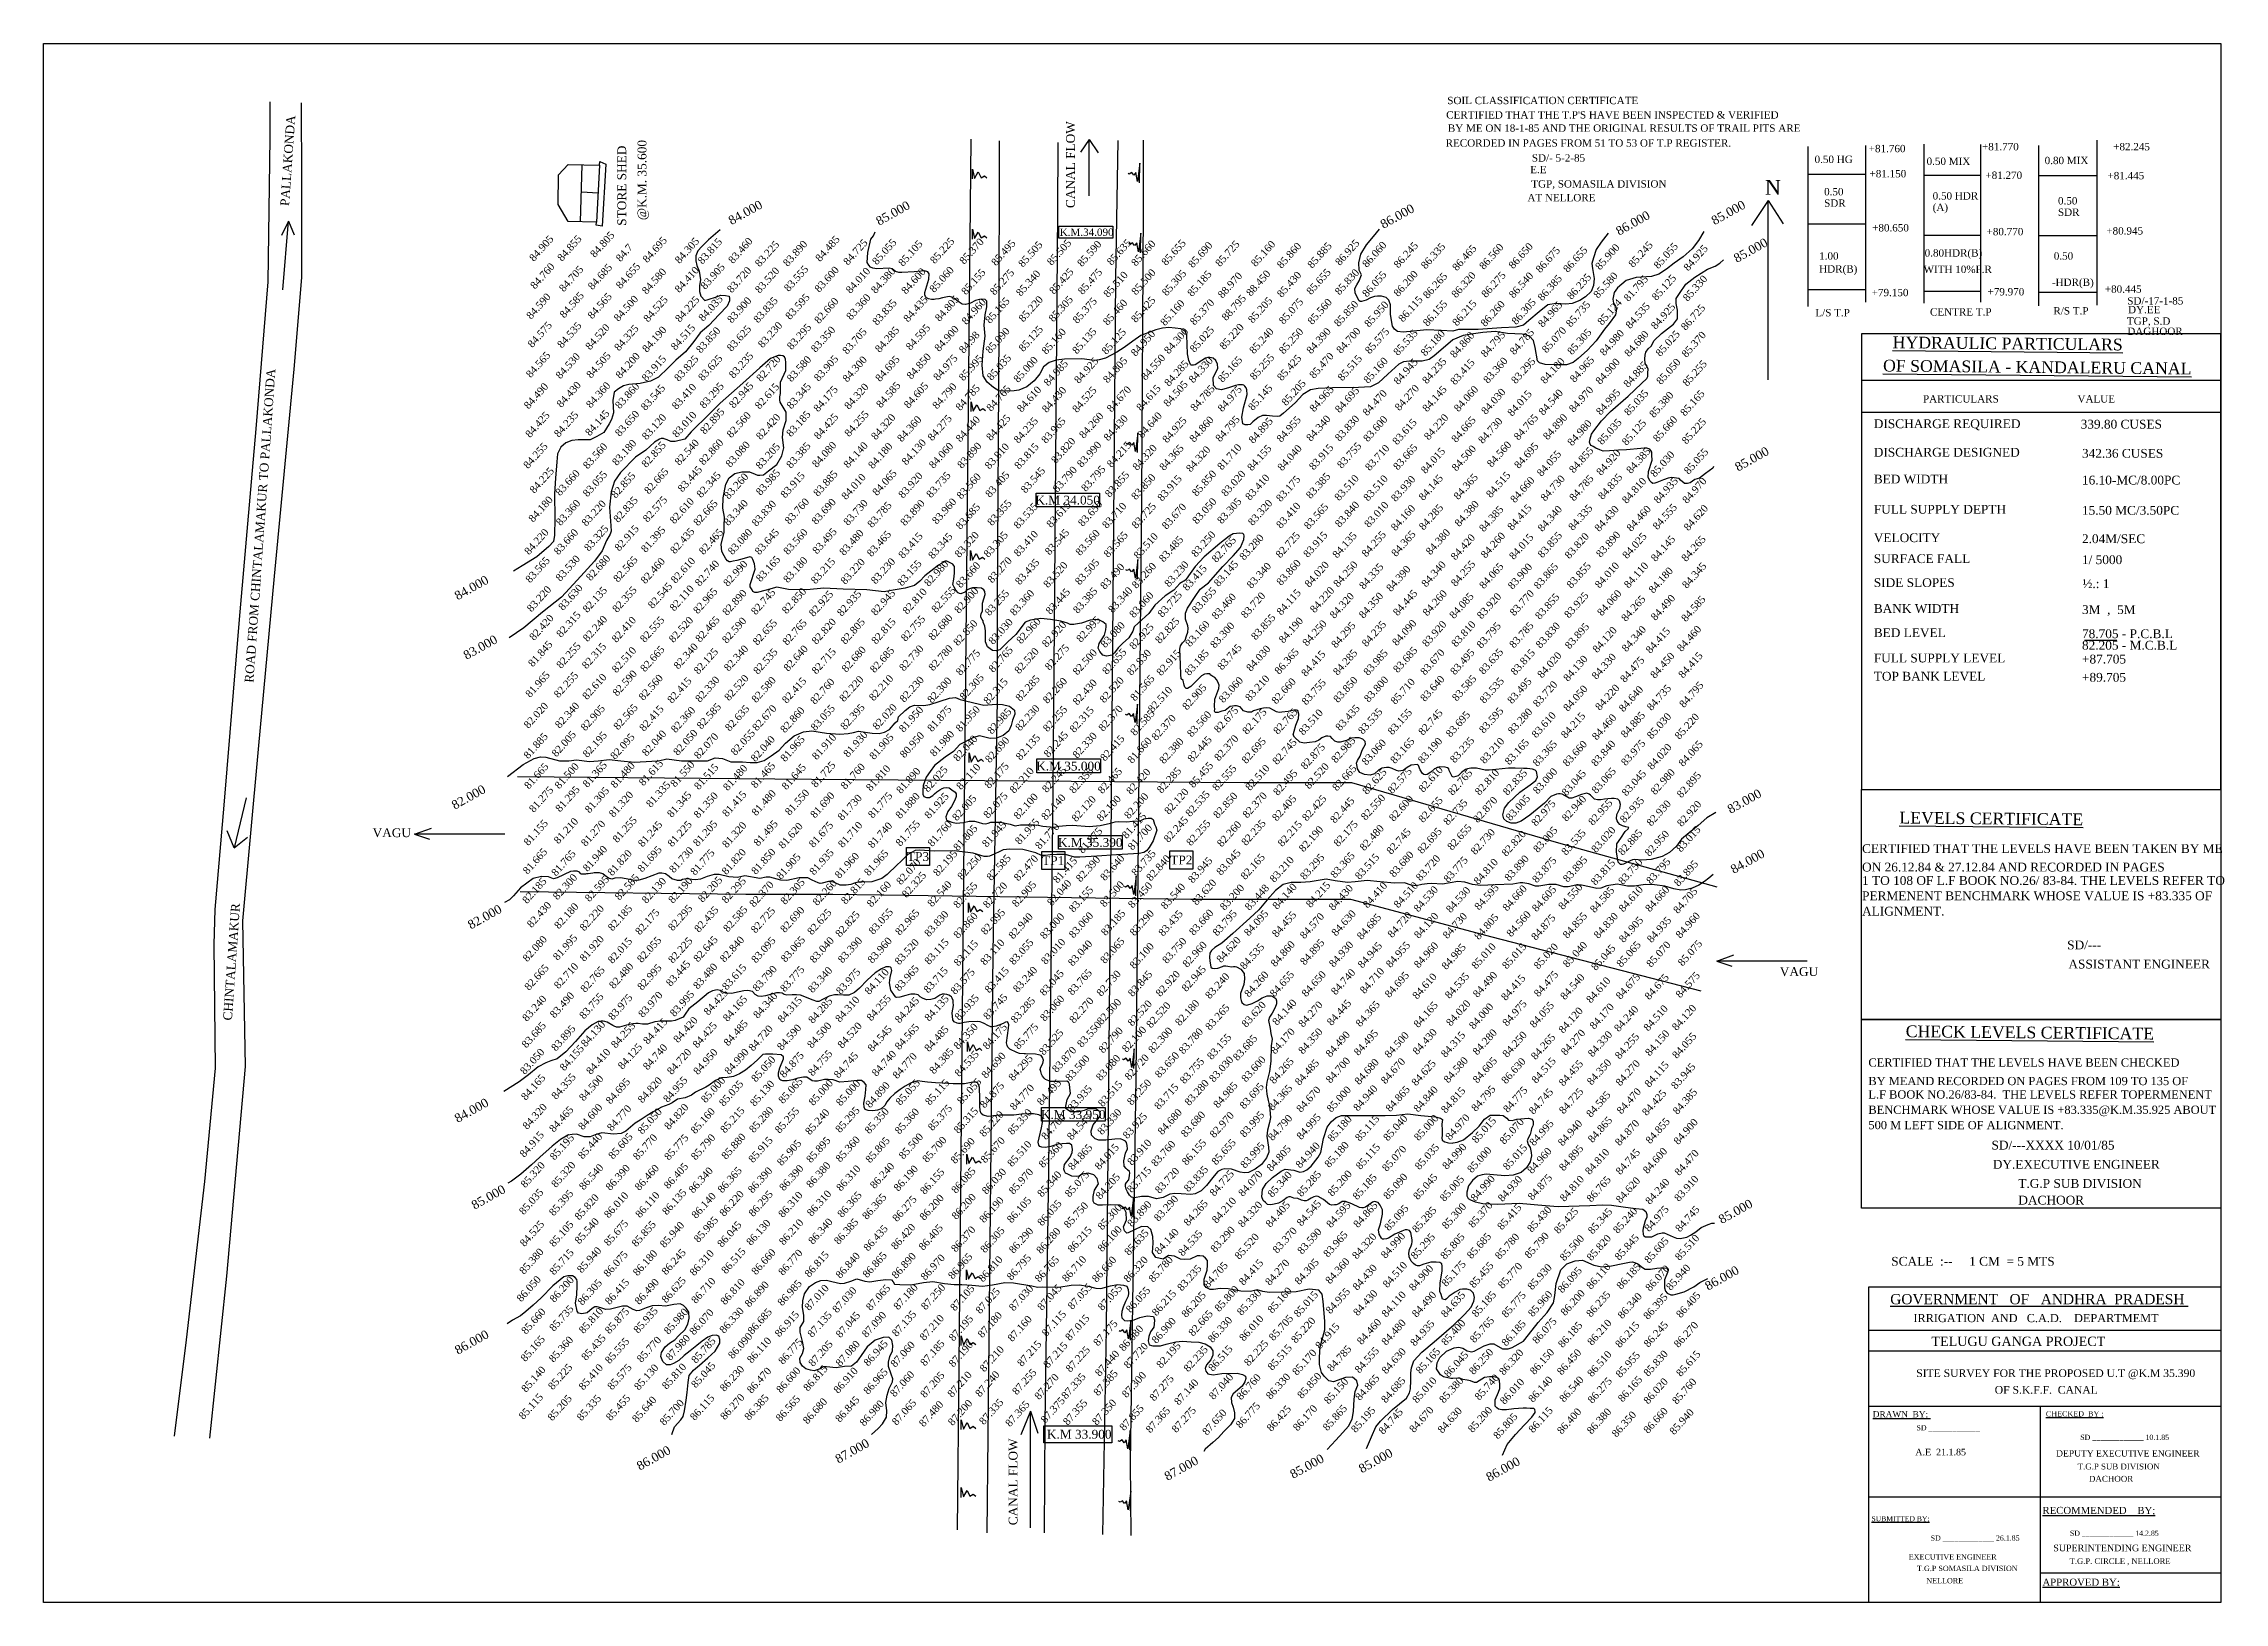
# Model space of a CAD drawing. Header units: millimetres. Extents: x 0 to 743, y 0 to 531.
import ezdxf

# ---------------------------------------------------------------- set-up
doc = ezdxf.new("R2010")
doc.units = ezdxf.units.MM
doc.header["$MEASUREMENT"] = 0
for name, color, linetype in [('CONTOUR', 31, 'Continuous'), ('CONTOUR TEXT', 31, 'Continuous'), ('LEVELS', 6, 'Continuous'), ('NALA', 4, 'Continuous'), ('TEXT', 7, 'Continuous')]:
    doc.layers.add(name, color=color, linetype=linetype)
for name, color, linetype, lineweight in [('MISC', 3, 'Continuous', 30), ('ROAD', 1, 'Continuous', 30), ('TITLE', 7, 'Continuous', 30)]:
    doc.layers.add(name, color=color, linetype=linetype, lineweight=lineweight)
doc.styles.get("Standard").update_dxf_attribs({"font": 'TIMES.TTF'})

msp = doc.modelspace()

# ---------------------------------------------------------------- texts
at = {"layer": 'CONTOUR TEXT'}
for s, p in [('84.000', (234.31, 469.13)), ('85.000', (284.58, 468.91)), ('86.000', (456.37, 467.85)), ('85.000', (569.15, 469.11)), ('86.000', (536.63, 465.53)), ('85.000', (576.76, 456.25)), ('85.000', (577.18, 385.17)), ('84.000', (141.03, 341.31)), ('83.000', (144.04, 321.04)), ('82.000', (140.03, 269.99)), ('83.000', (574.61, 268.57)), ('84.000', (575.69, 248.09)), ('82.000', (145.54, 229.2)), ('84.000', (141.03, 163.26)), ('85.000', (146.79, 133.73)), ('85.000', (571.6, 128.84)), ('86.000', (566.96, 106.17)), ('86.000', (141.11, 84.32)), ('86.000', (203.07, 44.87)), ('87.000', (270.71, 47.24)), ('85.000', (449.02, 43.93)), ('87.000', (382.81, 41.33)), ('85.000', (425.61, 42.04)), ('86.000', (492.4, 41.06))]:
    msp.add_text(s, height=3, rotation=29.15131, dxfattribs=at).set_placement(p)
at = {"layer": 'LEVELS'}
for s, p in [('84.905', (167, 456.57)), ('84.855', (176.57, 456.63)), ('84.805', (187.76, 457.88)), ('84.7', (196.5, 456.48)), ('84.695', (205.63, 456.13)), ('84.305', (216.61, 455.82)), ('83.815', (224.41, 455.63)), ('83.460', (234.8, 455.83)), ('83.225', (243.89, 454.71)), ('83.890', (253.45, 454.84)), ('84.485', (264.47, 456.5)), ('84.725', (273.98, 455.29)), ('85.055', (283.81, 455.41)), ('85.105', (292.72, 454.91)), ('85.225', (303.55, 455.79)), ('85.370', (313.55, 455.6)), ('85.495', (324.38, 455.1)), ('85.505', (333.58, 454.62)), ('85.505', (343.36, 455.2)), ('85.590', (353.66, 454.78)), ('85.635', (363.78, 455.26)), ('85.660', (372.06, 454.96)), ('85.655 ', (382.37, 455.17)), ('85.690 ', (391.46, 454.4)), ('85.725', (400.69, 454.79)), ('85.160', (412.87, 454.79)), ('85.860', (421.69, 454.18)), ('85.885', (432.09, 454.24)), ('86.925', (441.52, 455.16)), ('86.060', (450.74, 454.5)), ('86.245', (461.48, 454.32)), ('86.335', (470.77, 454)), ('86.465', (481.4, 453.37)), ('86.560', (490.59, 453.8)), ('86.650', (500.59, 454.05)), ('86.675', (509.84, 452.7)), ('86.655', (519.2, 452.81)), ('85.900', (530.14, 453.68)), ('85.245', (541.44, 454.53)), ('85.055', (550.01, 454.07)), ('84.925', (560.19, 453.33)), ('84.760', (167.36, 447.17)), ('84.705', (177.17, 446.22)), ('84.685', (186.97, 446.92)), ('84.655', (196.53, 447.23)), ('84.580', (205.39, 445.4)), ('84.410', (216.55, 445.92)), ('83.905', (225.37, 447.03)), ('83.720', (234.39, 445.86)), ('83.520', (243.92, 445.74)), ('83.555', (253.78, 446.3)), ('83.600', (264.21, 446.02)), ('84.010', (274.86, 445.64)), ('84.380', (283.43, 445.62)), ('84.600', (293.76, 445.45)), ('85.060', (303.34, 445.97)), ('85.155', (314.16, 445.2)), ('85.275', (323.93, 445.1)), ('85.340', (332.84, 444.73)), ('85.425', (344.14, 445.39)), ('85.475', (353.91, 445.28)), ('85.510', (362.6, 444.31)), ('85.500', (372.12, 445.13)), ('85.305 ', (382.54, 444.83)), ('85.185', (391.17, 444.6)), ('88.450', (411.22, 444.73)), ('85.430', (421.72, 444.29)), ('85.655', (431.75, 445.25)), ('85.830', (441.41, 445.13)), ('86.055', (450.74, 444.43)), ('86.200', (461.42, 444.59)), ('86.320', (481.13, 444.17)), ('86.275', (491.33, 444.24)), ('84.590', (166.03, 436.88)), ('84.585', (177.35, 437.29)), ('84.565', (186.86, 436.98)), ('83.595', (254.25, 436.75)), ('88.970', (401.57, 444.03)), ('86.265', (471.46, 443.9)), ('86.540', (500.72, 444.05)), ('86.385', (510.51, 443.13)), ('86.235', (520.47, 443.6)), ('85.580', (529.49, 444.06)), ('81.795', (539.83, 442.93)), ('85.125', (549.4, 443.25)), ('85.330', (560, 442.98)), ('84.500', (195.81, 436.13)), ('84.525', (205.91, 435.91)), ('84.225', (216.7, 435.89)), ('84.035', (224.65, 436.18)), ('83.900', (234.42, 435.58)), ('83.835', (243.38, 435.61)), ('82.660', (264.09, 435.36)), ('83.360', (275.01, 436.64)), ('83.835', (283.91, 434.83)), ('84.435', (294.47, 435.92)), ('84.805', (305.2, 436.11)), ('84.960', (314.32, 435.04)), ('85.165', (322.37, 435.43)), ('85.220', (333.72, 435.95)), ('85.305', (343.94, 435.97)), ('85.375', (352.11, 435.41)), ('85.460', (362.45, 434.79)), ('85.425', (372.02, 435.73)), ('85.160', (381.97, 434.65)), ('85.370', (392.06, 434.88)), ('88.795', (402.87, 436.38)), ('85.205', (411.86, 435.56)), ('85.075', (422.37, 435.18)), ('85.560', (432.14, 435.05)), ('85.850', (441.15, 434.36)), ('85.950', (451.46, 434.18)), ('86.115', (463.06, 435.93)), ('86.155', (471.43, 434.47)), ('86.215', (481.43, 434.58)), ('86.260', (491.05, 434.36)), ('86.305', (501.61, 435.03)), ('84.965', (510.65, 434.13)), ('85.735', (520.14, 434.21)), ('85.124', (530.87, 434.87)), ('84.535', (540.45, 433.67)), ('84.925', (549.11, 433.44)), ('86.725', (559.32, 433.09)), ('84.575', (166.47, 427.21)), ('84.535', (176.53, 427.06)), ('84.520', (186.14, 426.42)), ('84.325', (195.97, 426.08)), ('84.190', (205.48, 425.6)), ('84.515', (215.25, 426.33)), ('83.850', (223.85, 425.36)), ('83.625', (234.32, 425.92)), ('83.230', (244.92, 427.13)), ('83.295', (254.8, 426.51)), ('83.350', (262.97, 425.59)), ('83.705', (273.68, 424.98)), ('84.285', (284.78, 425.54)), ('84.595', (295.3, 426.33)), ('84.900', (305.03, 425.86)), ('84.98', (313.39, 425.28)), ('85.090', (322.4, 425.19)), ('85.125', (333.73, 425.84)), ('85.160', (341.56, 424.91)), ('85.135', (351.96, 425.04)), ('85.125', (362, 424.87)), ('84.950', (371.95, 424.25)), ('84.300', (383.25, 425.05)), ('85.025', (391.99, 425.58)), ('85.220', (402.12, 426.54)), ('85.240', (412.28, 425.08)), ('85.250', (422.38, 425.03)), ('84.390', (431.76, 425.09)), ('84.700', (441.93, 425.21)), ('85.575', (451.69, 425.06)), ('85.535', (461.36, 424.5)), ('85.180', (470.67, 424.33)), ('84.860', (480.67, 423.73)), ('84.795', (491.15, 423.92)), ('84.785', (501, 424.77)), ('85.070', (511.95, 425.39)), ('85.305', (520.58, 424.79)), ('84.980', (531.66, 424.46)), ('84.680', (540.05, 424.11)), ('85.025', (550.68, 424.18)), ('85.370', (559.55, 423.86)), ('84.565', (165.92, 416.96)), ('84.530', (176.02, 416.55)), ('84.505', (186.47, 416.8)), ('84.200', (196.4, 416.66)), ('83.915', (205.33, 415.7)), ('83.825', (216.38, 415.7)), ('83.625', (224.55, 415.91)), ('83.235', (235.03, 416.76)), ('82.720', (244.37, 415.61)), ('83.580', (254.76, 415.53)), ('83.905', (264, 415.73)), ('84.300', (273.73, 415.45)), ('84.695', (284.9, 415.62)), ('84.850', (295.57, 416.44)), ('84.975', (304.64, 415.98)), ('85.995', (313.32, 415.87)), ('85.035', (322.9, 416.04)), ('85.000', (331.96, 415.31)), ('84.925', (352.62, 415)), ('84.805', (362.47, 415.15)), ('84.550', (375.35, 416.09)), ('84.330', (391.61, 415.17)), ('85.165', (401.6, 415.39)), ('85.255', (412.47, 416.2)), ('85.425 ', (421.75, 415.93)), ('85.470 ', (432.75, 416.68)), ('85.515', (442.4, 415.86)), ('85.160', (451.18, 415.02)), ('84.945', (461.42, 414.62)), ('84.235', (471.16, 414.86)), ('83.415', (480.77, 414.51)), ('83.360', (492, 415.03)), ('83.295', (501.48, 414.9)), ('84.180', (511.45, 414.91)), ('84.965', (521.48, 415.35)), ('84.900', (530.22, 414.68)), ('85.050', (550.92, 414.63)), ('84.985', (342.25, 414.13)), ('84.505', (383.03, 407.08)), ('84.285', (383.33, 414.03)), ('85.205 ', (423.25, 407.42)), ('84.885', (539.73, 413.66)), ('85.255', (559.85, 414.04)), ('84.490', (165.19, 406.31)), ('84.430', (176.33, 406.8)), ('84.360', (186.37, 406.64)), ('83.860', (196.24, 406.37)), ('83.545', (205.02, 405.79)), ('83.410', (215.59, 406.13)), ('83.295', (225.03, 406.48)), ('82.945', (235.08, 406.56)), ('82.615', (243.87, 406.24)), ('83.345', (254.7, 406.3)), ('84.175', (263.82, 405.32)), ('84.320', (274.32, 406.16)), ('84.585', (285.17, 406.68)), ('84.605', (294.64, 406.53)), ('84.790', (304.33, 406.3)), ('84.785', (312.24, 405.75)), ('84.765', (322.74, 405.51)), ('84.610', (333.14, 405.21)), ('84.430', (341.66, 405.05)), ('84.525', (351.98, 405.07)), ('84.670', (363.74, 405.25)), ('84.615', (373.81, 405.67)), ('84.785', (392.22, 405.56)), ('84.975', (401.49, 405.35)), ('85.145 ', (411.89, 405.79)), ('84.965', (432.78, 405.3)), ('84.695', (441.46, 404.99)), ('84.470', (450.86, 403.98)), ('84.270', (461.83, 405.71)), ('84.145', (471.24, 405.32)), ('84.060', (481.97, 405.35)), ('84.030', (491.27, 404.45)), ('84.015', (500.21, 403.83)), ('84.540', (510.84, 404.17)), ('84.970', (521.17, 405.15)), ('84.995', (530.4, 404.24)), ('85.035', (539.95, 404.04)), ('85.380', (548.51, 403.35)), ('85.165', (559.09, 403.89)), ('84.425', (165.68, 396.55)), ('84.235', (175.46, 396.67)), ('84.145', (186.05, 397.14)), ('83.650', (196.22, 396.94)), ('83.120', (205.39, 395.78)), ('83.010', (215.72, 396.58)), ('82.895', (225.23, 397.7)), ('82.560', (234.25, 396.48)), ('82.420', (244.27, 395.83)), ('83.185', (254.56, 396.84)), ('84.425', (263.98, 395.94)), ('84.255', (274.37, 396.87)), ('84.320', (283.46, 395.79)), ('84.360', (292.32, 395.08)), ('84.275', (302.7, 395.44)), ('84.440', (312.29, 395.04)), ('84.425', (322.65, 395.52)), ('84.235', (332.03, 394.64)), ('83.965', (341.43, 394.57)), ('84.260', (354.32, 396.28)), ('84.430', (362.63, 395.41)), ('84.640', (374.23, 396.39)), ('84.925', (382.66, 394.75)), ('84.860', (391.88, 394.96)), ('84.795 ', (400.75, 395.12)), ('84.895 ', (412.05, 394.55)), ('84.955', (421.58, 394.98)), ('84.340', (431.68, 395.3)), ('83.830', (441.45, 395.31)), ('83.600', (451.08, 395.12)), ('83.615', (461.03, 394.1)), ('84.220', (471.8, 395.74)), ('84.665', (481.13, 394.88)), ('84.730', (490.23, 394.5)), ('84.765', (502.4, 395.68)), ('84.890', (512.33, 395.78)), ('84.980', (520.64, 393.75)), ('85.035', (530.85, 394.13)), ('85.125', (539.2, 393.88)), ('85.660', (549.8, 395.09)), ('85.225', (559.59, 394.32)), ('84.255', (165, 385.99)), ('83.560', (185.33, 385.88)), ('83.180', (195.23, 387.02)), ('82.855', (205.25, 386.35)), ('82.540', (216.56, 387.11)), ('82.860', (224.82, 387.2)), ('83.080', (233.89, 386.45)), ('83.205', (244.14, 385.84)), ('83.385', (254.58, 386.1)), ('84.080', (263.35, 386.35)), ('84.140', (274.04, 386.21)), ('84.180', (282.46, 385.94)), ('84.130', (293.87, 387.19)), ('84.060', (303.15, 386.03)), ('83.890', (312.8, 386.06)), ('83.810', (322.17, 385.82)), ('83.815', (332.26, 385.82)), ('83.820', (344.77, 387.71)), ('83.990', (353.6, 386.41)), ('84.215', (363.76, 386.36)), ('84.320', (372.5, 385.37)), ('84.365', (381.65, 385.33)), ('84.320 ', (390.75, 384.82)), ('81.710 ', (401.35, 385.53)), ('84.155', (411.57, 385.21)), ('84.040', (421.87, 385.23)), ('83.915', (432.64, 385.53)), ('83.755', (442.18, 386.07)), ('83.710', (451.73, 385.29)), ('83.665', (461.29, 385.51)), ('84.500', (481.23, 385.13)), ('84.560', (493.24, 386.47)), ('84.695', (502.5, 386.01)), ('84.225', (167.16, 377.56)), ('82.665', (206.16, 377.33)), ('83.445', (217.6, 378.02)), ('83.545', (334.46, 377.64)), ('83.790', (345.3, 377.89)), ('83.795', (355.01, 378.16)), ('84.015', (470.71, 384.28)), ('84.055', (510.24, 383.32)), ('84.855', (521.22, 384.49)), ('84.920', (530.5, 383.66)), ('84.385', (540.69, 384.3)), ('85.030', (548.86, 383.12)), ('85.055', (560.36, 384.05)), ('83.660', (175.93, 376.74)), ('83.055', (185.26, 376.38)), ('82.855', (194.87, 375.92)), ('82.345', (223.99, 376.07)), ('83.260', (233.36, 375.59)), ('83.985', (244.19, 376.89)), ('83.915', (252.6, 375.97)), ('83.885', (263.77, 376.52)), ('84.010', (273.35, 375.42)), ('84.065', (283.89, 376.79)), ('83.920', (292.74, 375.91)), ('83.735', (302.26, 376.04)), ('83.560', (312.58, 375.61)), ('83.405', (322.33, 376.17)), ('83.855', (363.12, 376.21)), ('83.850', (372.07, 375.35)), ('83.915', (381, 374.91)), ('85.850 ', (392.77, 376.58)), ('83.020', (402.71, 376.52)), ('83.410', (410.9, 375.21)), ('83.175', (421.4, 374.71)), ('83.385', (431.6, 375.74)), ('83.510', (441.29, 375.04)), ('83.510', (451.17, 374.93)), ('83.930', (460.57, 374.73)), ('84.145', (469.98, 375.11)), ('84.365', (481.88, 375.42)), ('84.515', (492.95, 376.08)), ('84.660', (501.16, 374.35)), ('84.730', (511.49, 374.9)), ('84.785', (521.27, 374.96)), ('84.835', (531.07, 375.45)), ('84.810', (539.24, 374.08)), ('84.935', (550.03, 374.14)), ('84.970', (559.77, 374.1)), ('84.180', (166.74, 367.75)), ('83.360', (176.12, 366.56)), ('83.220', (184.85, 366.38)), ('82.835', (195.7, 367.61)), ('82.575', (205.72, 367.73)), ('82.610', (214.85, 367.17)), ('82.665', (222.92, 366.49)), ('83.340', (233.23, 366.55)), ('83.830', (242.82, 366.31)), ('83.760', (254.06, 367.08)), ('83.690', (263.18, 366.95)), ('83.730', (274.03, 366.62)), ('83.785', (282.19, 365.87)), ('83.890', (293.43, 366.53)), ('83.960', (304.22, 367.06)), ('83.685', (312.3, 365.28)), ('83.355', (323.05, 366.56)), ('83.535', (331.98, 365.5)), ('83.615', (343.18, 365.89)), ('83.650', (353.95, 366.27)), ('83.710', (362.15, 365.59)), ('83.725', (372.22, 365.55)), ('83.670', (382.5, 365.31)), ('83.050', (392.85, 367.13)), ('83.305', (401.33, 367.17)), ('83.320', (411.84, 366.59)), ('83.410', (421.44, 365.62)), ('83.565', (430.92, 365.32)), ('83.840', (441.46, 365.99)), ('83.010', (451.43, 365.92)), ('84.160', (460.51, 364.81)), ('84.285', (470.06, 365.05)), ('84.380', (482.21, 366.23)), ('84.385', (490.57, 364.46)), ('84.415', (500.18, 364.99)), ('84.340', (510.54, 364.52)), ('84.335', (520.92, 364.92)), ('84.430', (529.86, 364.53)), ('84.460', (540.8, 364.59)), ('84.555', (549.7, 365.18)), ('84.620', (560.27, 364.82)), ('84.220', (165.34, 356.64)), ('83.660', (175.39, 356.61)), ('83.325', (185.7, 357.86)), ('82.915', (196.07, 357.89)), ('81.395', (205.09, 357.41)), ('82.435', (215.01, 356.97)), ('82.465', (224.77, 356.68)), ('83.080', (234.66, 356.65)), ('83.645', (243.82, 356.63)), ('83.560', (253.58, 356.66)), ('83.495', (263.46, 356.89)), ('83.480', (272.64, 356.39)), ('83.465', (282, 355.99)), ('83.415', (292.76, 355.37)), ('83.345', (302.92, 355.24)), ('83.320', (311.91, 355.69)), ('83.305', (321.78, 355.74)), ('83.410', (332.05, 356.02)), ('83.545', (342.65, 356.56)), ('83.560', (353.07, 356.35)), ('83.565', (362.65, 355.72)), ('83.510', (372.89, 355.25)), ('83.250', (392.5, 355.86)), ('82.725', (421.27, 355.55)), ('83.915', (430.66, 355.71)), ('84.135', (440.6, 355.51)), ('84.255', (450.55, 355.88)), ('84.365', (460.66, 356.02)), ('84.380', (472.4, 356.59)), ('84.260', (491.15, 355.48)), ('84.015', (500.78, 354.99)), ('83.855', (510.52, 355.59)), ('83.820', (519.7, 355.27)), ('83.890', (530.41, 355.77)), ('84.025', (539.36, 355.3)), ('83.530', (176, 347.62)), ('82.680', (186.34, 347.78)), ('83.165', (244.23, 347.43)), ('83.485', (381.5, 354.18)), ('82.765', (399.48, 354)), ('83.280', (408.92, 354.8)), ('84.420', (480.9, 354.84)), ('84.145', (549.09, 354.33)), ('84.265', (559.47, 354.32)), ('83.565', (165.72, 347.07)), ('82.565', (195.65, 347.3)), ('82.460', (204.97, 346.76)), ('82.610', (215.25, 346.9)), ('82.740', (223.45, 345.93)), ('82.990', (233.08, 345.85)), ('83.180', (253.52, 347.08)), ('83.215', (262.95, 346.71)), ('83.220', (273.07, 346.54)), ('83.230', (283.39, 346.68)), ('83.155', (292.39, 346.01)), ('82.980', (301.52, 345.85)), ('83.660', (312.38, 345.35)), ('83.270', (323.12, 347.02)), ('83.435', (332.49, 346.4)), ('83.520', (342.12, 345.42)), ('83.505', (352.91, 346.37)), ('83.490', (361.5, 344.87)), ('83.260', (372.26, 345.12)), ('83.230', (383.36, 345.65)), ('83.415', (389.54, 344.37)), ('83.145', (400.22, 345.81)), ('83.340', (411.42, 345.16)), ('83.860', (421.53, 346.17)), ('84.020', (431.13, 345.53)), ('84.250', (440.92, 345.63)), ('84.335', (449.7, 344.91)), ('84.390', (458.94, 344.09)), ('84.340', (470.92, 345.64)), ('84.255', (480.98, 345.83)), ('84.065', (490.6, 345.04)), ('83.900', (500.35, 344.88)), ('83.865', (509.2, 344.96)), ('83.855', (520.37, 345.21)), ('84.010', (529.98, 345.28)), ('84.110', (539.91, 345.28)), ('84.180', (548.32, 343.54)), ('84.345', (559.71, 345.15)), ('83.220', (166.19, 337.17)), ('83.630', (176.93, 337.69)), ('82.135', (185.23, 336.93)), ('82.355', (195.32, 336.98)), ('82.545', (207.44, 338.31)), ('82.110', (214.81, 337.44)), ('82.965', (222.85, 336.51)), ('82.890', (232.81, 335.95)), ('82.745', (242.57, 336.19)), ('82.850', (253.08, 336.51)), ('82.925', (262.26, 335.57)), ('82.935', (271.86, 335.69)), ('82.945', (283.42, 335.93)), ('82.810', (294.17, 336.39)), ('82.555', (304, 336.91)), ('82.900', (311.79, 336.66)), ('83.255', (322.2, 335.87)), ('83.360', (330.74, 335.88)), ('83.445', (342.95, 336.35)), ('83.385', (352.25, 336.63)), ('83.340', (364.2, 336.81)), ('83.060', (371.38, 335.18)), ('83.725', (381.06, 335.35)), ('83.055', (392.74, 336.71)), ('83.460', (399.49, 334.65)), ('83.720', (409.43, 335.04)), ('84.115', (421.57, 336.06)), ('84.220', (432.95, 336.86)), ('84.320', (439.68, 334.91)), ('84.350', (449.61, 334.97)), ('84.445', (461.24, 335.86)), ('84.260', (471.33, 335.79)), ('84.085', (480.43, 334.88)), ('83.920', (489.81, 334.77)), ('83.770', (500.99, 335.81)), ('83.855', (509.63, 334.63)), ('83.925', (519.55, 335.09)), ('84.060', (530.77, 335.82)), ('84.265', (538.97, 333.91)), ('84.490', (549.05, 334.23)), ('84.585', (559.4, 333.83)), ('82.420', (167.05, 327.45)), ('82.315', (176.24, 328.49)), ('82.240', (185.28, 327.04)), ('82.410', (195.11, 326.73)), ('82.555', (204.75, 326.78)), ('82.520', (214.55, 326.71)), ('82.465', (223.59, 326.85)), ('82.590', (232.69, 326.46)), ('82.655 ', (243.14, 325.82)), ('82.765', (253.26, 325.82)), ('82.820', (263.23, 326.12)), ('82.805', (273.07, 326.15)), ('82.815', (283.56, 326.19)), ('82.755', (293.61, 327.12)), ('82.680', (302.95, 327.52)), ('82.850', (311.45, 325.64)), ('83.030', (323.43, 326.07)), ('82.960', (332.96, 326.31)), ('82.995', (353.35, 326.83)), ('82.825', (380.19, 326.39)), ('83.160', (390.51, 325.31)), ('83.855', (412.9, 327.62)), ('84.190', (422.32, 326.52)), ('84.250', (430.37, 325.54)), ('84.235', (450.62, 325.3)), ('84.090', (460.94, 325.67)), ('83.920', (471.16, 325.29)), ('81.845', (166.63, 318.48)), ('82.255', (176.26, 317.9)), ('82.315', (184.94, 317.77)), ('82.920', (341.66, 325.11)), ('83.080', (361.63, 324.97)), ('82.925', (371.43, 324.4)), ('83.300', (398.96, 324.83)), ('84.295', (440.19, 324.9)), ('83.810', (481.1, 325.25)), ('83.795', (489.7, 324.77)), ('83.785', (500.83, 324.87)), ('83.830', (509.85, 324.8)), ('83.895', (519.76, 324.54)), ('84.120', (529.19, 323.28)), ('84.340', (539.15, 323.57)), ('84.415', (547.32, 323.03)), ('84.460', (557.95, 323.66)), ('82.510', (195.15, 316.42)), ('82.665', (204.82, 316.74)), ('82.340', (216.18, 317.68)), ('82.125', (223.05, 315.97)), ('82.340', (233.33, 316.98)), ('82.535', (243.33, 315.91)), ('82.640', (253.64, 316.94)), ('82.715', (263.2, 315.98)), ('82.680', (273.4, 316.62)), ('82.685', (283.06, 316.44)), ('82.730', (293.02, 317.02)), ('82.780', (302.99, 317.07)), ('82.775', (312.34, 315.52)), ('82.765', (323.48, 316.56)), ('82.520', (332.3, 316.09)), ('82.275', (342.63, 317.29)), ('82.500', (352.13, 315.67)), ('82.655', (362.17, 315.86)), ('82.830', (370.56, 315.55)), ('82.915', (380.66, 315.43)), ('83.185', (390.25, 315.49)), ('83.745', (401.41, 317.4)), ('84.030', (411.23, 316.93)), ('86.365', (420.88, 315.9)), ('84.415', (429.96, 315.16)), ('84.285', (440.81, 315.57)), ('83.985', (451.17, 315.53)), ('83.685', (461.27, 316.45)), ('83.670', (470.54, 315.66)), ('83.495', (480.73, 315.72)), ('83.635', (490.49, 315.88)), ('83.815', (501.31, 315.63)), ('84.020', (510.38, 314.66)), ('84.130', (519.25, 313.5)), ('84.330', (528.92, 314.19)), ('84.475', (538.6, 313.12)), ('84.450', (548.85, 314.52)), ('84.415', (558.43, 314.62)), ('81.965', (165.71, 308.02)), ('82.255', (175.4, 307.9)), ('82.610', (185.07, 307.29)), ('82.590', (195.39, 308.48)), ('82.560', (204.28, 307.02)), ('82.415', (214.03, 306.04)), ('82.330', (223.55, 306.39)), ('82.520', (233.46, 306.92)), ('82.580', (242.73, 306.25)), ('82.415', (253.11, 306)), ('82.760', (262.73, 305.69)), ('82.220', (272.62, 306.56)), ('82.210', (282.74, 306.86)), ('82.230', (293.16, 306.37)), ('82.300', (302.6, 306.09)), ('82.305', (313.59, 307.18)), ('82.315', (321.74, 305.74)), ('82.285', (332.64, 306.73)), ('82.260', (341.94, 305.95)), ('82.430', (352.12, 305.42)), ('82.520', (361.27, 306.18)), ('81.565', (371.73, 306.83)), ('82.905', (389.44, 303.76)), ('83.060', (401.88, 306.22)), ('83.210', (410.88, 306.79)), ('82.660', (419.86, 305.79)), ('83.755', (430.09, 305.46)), ('83.850', (440.91, 306.28)), ('83.800', (451.37, 306.41)), ('85.710', (460.43, 305.67)), ('83.640', (470.5, 306.64)), ('83.585', (481.35, 306.79)), ('83.535', (490.75, 306.01)), ('83.495', (500.17, 305.89)), ('83.720', (508.93, 304.78)), ('84.050', (519.22, 303.32)), ('84.220', (530.09, 303.64)), ('84.640', (538.15, 303.11)), ('84.735', (547.69, 303.55)), ('84.795', (558.73, 304.57)), ('82.020', (165.15, 297.49)), ('82.340', (175.79, 297.53)), ('82.905', (184.53, 296.65)), ('82.565', (195.69, 296.97)), ('82.415', (204.51, 296.49)), ('82.360', (215.27, 296.02)), ('82.585', (224.06, 297.24)), ('82.635', (233.69, 296.56)), ('82.670', (242.96, 296.64)), ('82.860', (252.51, 295.97)), ('83.055', (262.86, 296.7)), ('82.395', (273, 296.99)), ('82.020', (283.94, 297.01)), ('81.950', (292.95, 296.16)), ('81.875', (302.59, 296.38)), ('81.950', (312.27, 296.32)), ('82.985', (323.01, 295.55)), ('82.230', (332.59, 296.66)), ('82.255', (341.99, 296.33)), ('82.315', (351.06, 296.07)), ('82.370', (360.9, 296.5)), ('82.510', (377.75, 302.92)), ('82.675', (400.25, 296.01)), ('82.175', (409.9, 295.43)), ('82.765', (420.45, 295.46)), ('83.435', (441.63, 296.69)), ('83.535', (449.35, 295.53)), ('83.595', (490.56, 295.83)), ('82.050', (216.05, 288.27)), ('82.055', (235.63, 288.27)), ('82.585', (371.77, 295.02)), ('82.370', (378.97, 293.38)), ('83.560', (391.08, 294.56)), ('83.510', (429.1, 295.2)), ('83.155', (459.43, 295.3)), ('82.745', (469.87, 295.16)), ('83.695', (479.23, 294.5)), ('83.280', (500.38, 295.52)), ('83.610', (508.42, 294.26)), ('84.215', (518.45, 294.11)), ('84.460', (529.02, 293.53)), ('84.885', (538.82, 294.33)), ('85.030', (547.72, 293.89)), ('85.220 ', (557.21, 293.77)), ('81.885', (165.07, 287.13)), ('82.005', (174.65, 287.79)), ('82.195', (185.21, 287.57)), ('82.095', (194.63, 286.92)), ('82.040', (205.4, 288.04)), ('82.070', (223.13, 287.08)), ('82.040', (242.43, 286.13)), ('81.965', (252.58, 286.16)), ('81.910', (263.31, 286.8)), ('81.930', (274, 287.67)), ('81.905', (282.85, 286.88)), ('80.950', (293.23, 287.43)), ('81.980', (303.47, 287.9)), ('82.040', (311.41, 286.28)), ('82.690', (322.28, 285.78)), ('82.135', (332.75, 286.66)), ('82.245', (342.27, 287.64)), ('82.330', (352.08, 287.3)), ('82.415', (361.5, 286.36)), ('81.660', (370.77, 285.58)), ('82.380', (381.62, 285.41)), ('82.445', (391.23, 286.01)), ('82.370', (400.33, 286.39)), ('82.695', (409.66, 285.49)), ('82.745', (420.15, 285.15)), ('82.875', (429.8, 283.5)), ('82.985', (440.18, 285.72)), ('83.060', (450.58, 284.96)), ('83.165', (460.29, 285.49)), ('83.190', (469.73, 285.52)), ('83.235', (480.66, 285.74)), ('83.210', (490.87, 285.48)), ('83.165', (499.29, 285.05)), ('83.365', (508.81, 284.53)), ('83.660', (519.04, 284.51)), ('83.840', (528.73, 284.58)), ('83.975', (538.93, 284.79)), ('84.020 ', (547.88, 283.44)), ('84.065 ', (558.49, 284.5)), ('81.665', (165.29, 276.84)), ('81.500', (175.63, 276.89)), ('81.365', (185.2, 277.37)), ('81.480 ', (194.69, 277.19)), ('81.615', (204.34, 277.93)), ('81.550', (215.06, 277.51)), ('81.515', (223.17, 276.61)), ('81.480', (233.04, 276.28)), ('81.465', (242.52, 277.15)), ('81.645', (252.99, 276.59)), ('81.725', (263.04, 277.35)), ('81.760', (273.08, 276.77)), ('81.810', (281.73, 276.15)), ('81.890', (292.02, 275.28)), ('82.025', (301.24, 275.8)), ('82.110', (312.46, 276.63)), ('82.175', (322.07, 277.02)), ('82.210', (330.63, 275.37)), ('82.245', (341.69, 275.62)), ('82.355', (350.93, 275.34)), ('82.465', (360.67, 275.26)), ('82.420', (370.38, 275)), ('82.285', (380.8, 275.39)), ('85.455', (391.68, 277.25)), ('82.555', (399.65, 276.23)), ('82.510', (410.94, 276.31)), ('82.495', (420.4, 274.62)), ('82.520', (431.11, 276.86)), ('82.665', (440.54, 276.19)), ('82.625', (450.78, 274.98)), ('82.575', (459.38, 275.25)), ('82.610', (469.95, 275.73)), ('82.765', (479.97, 274.68)), ('82.810', (489.12, 274.73)), ('82.835', (498.64, 274.69)), ('83.000', (508.91, 275.15)), ('83.045', (518.69, 274.52)), ('83.065 ', (528.89, 275.29)), ('83.045 ', (539.16, 274.46)), ('82.980', (548.96, 274.88)), ('82.895', (557.89, 273.84)), ('81.275', (166.95, 268.85)), ('81.295', (175.92, 269.03)), ('81.305', (185.94, 268.67)), ('81.320', (194.13, 267.23)), ('81.335', (206.81, 270.59)), ('81.345', (213.97, 267.16)), ('81.350', (223.01, 266.94)), ('81.415', (232.73, 267.39)), ('81.480', (242.73, 267.72)), ('81.550', (254.13, 267.89)), ('81.690', (262.73, 266.96)), ('81.730', (272.04, 266.15)), ('81.775', (282.41, 266.91)), ('81.880', (291.76, 266.75)), ('81.925', (301.62, 266.75)), ('82.005', (311.07, 266)), ('82.075', (321.7, 266.88)), ('82.100', (332, 266.55)), ('82.140', (341.4, 266.26)), ('82.200', (369.64, 266.68)), ('82.120', (383.35, 268.2)), ('82.535', (390.53, 267.43)), ('82.850', (399.97, 266.86)), ('82.370', (409.99, 266.94)), ('82.405', (420.05, 265.93)), ('82.425', (430.28, 265.93)), ('82.550', (450.31, 266.22)), ('83.005', (499.65, 266.05)), ('81.255', (195.39, 258.58)), ('82.120', (351.74, 265.69)), ('82.100', (360.28, 265.82)), ('81.415', (368.89, 259.94)), ('82.245', (383.16, 258.64)), ('82.445', (439.83, 265.21)), ('82.600', (459.88, 265.82)), ('82.655', (469.9, 265.4)), ('82.735', (478.35, 264.54)), ('82.870', (488.52, 265.37)), ('82.975', (508.34, 264.22)), ('82.940', (518.77, 265.79)), ('82.955', (527.73, 264.46)), ('82.935 ', (538.51, 265.34)), ('82.930', (547.61, 264.21)), ('82.920', (557.99, 264.02)), ('81.155', (165.11, 257.57)), ('81.210', (175.38, 258.16)), ('81.270', (184.65, 257.3)), ('81.245', (204.06, 257.11)), ('81.225', (214.11, 257.14)), ('81.205', (222.81, 257.31)), ('81.320', (232.71, 256.81)), ('81.495', (243.41, 257.38)), ('81.620', (251.89, 256.53)), ('81.675', (262.26, 256.91)), ('81.710', (272.2, 256.87)), ('81.740', (282.35, 256.71)), ('81.755', (291.84, 257.34)), ('81.760', (302.7, 257.23)), ('81.805', (311.43, 255.81)), ('81.945', (321.25, 257.03)), ('81.955', (332.46, 257.93)), ('81.770', (339.32, 256.36)), ('81.875', (353.96, 254.88)), ('81.700', (370.91, 256.02)), ('82.255', (390.81, 257.49)), ('82.260', (401.29, 257.12)), ('82.235', (409.59, 257.58)), ('82.215', (421.96, 257.21)), ('82.190', (429.16, 255.41)), ('82.175', (440.98, 257.23)), ('82.480', (449.85, 255.82)), ('82.745', (459.02, 254.6)), ('82.695', (469.55, 254.81)), ('82.655', (479.74, 256.01)), ('82.730', (487.7, 254.47)), ('82.820', (498.23, 253.88)), ('83.005', (508.98, 255.18)), ('83.535', (518.6, 254.28)), ('83.020', (528.78, 255.17)), ('82.885', (537.88, 254.22)), ('82.950', (547, 253.89)), ('83.015', (557.72, 255.37)), ('81.665', (164.85, 247.83)), ('81.765', (174.54, 247.19)), ('81.940', (185.26, 248.71)), ('81.820', (193.67, 247.29)), ('81.695', (203.88, 248.56)), ('81.730', (214.65, 248.28)), ('81.775', (221.88, 247.48)), ('81.820', (232.56, 247.66)), ('81.850', (242.62, 247.75)), ('81.905', (251.17, 246.07)), ('81.935', (262.44, 247.54)), ('81.960', (271.09, 246.37)), ('81.965', (281.07, 247.28)), ('82.070', (292.02, 244.21)), ('82.195', (304.59, 247.17)), ('82.250', (312.86, 245.92)), ('82.585', (322.77, 245.67)), ('82.470', (332.06, 245.51)), ('81.415', (345.38, 244.78)), ('82.390', (353.21, 245.18)), ('83.640', (361.5, 245.61)), ('83.735', (372.13, 247.25)), ('82.840', (377.17, 245.51)), ('83.945', (391.44, 244.8)), ('83.045', (401.07, 247.45)), ('82.165', (409.33, 245.98)), ('83.210', (419.21, 245.03)), ('83.295', (429.58, 245.95)), ('83.365', (439.91, 246.53)), ('83.515', (448.27, 246.01)), ('83.680', (459.99, 246.82)), ('83.720', (469.02, 245.54)), ('83.775', (478.46, 245.01)), ('84.810', (488.71, 244.31)), ('83.890', (499.21, 245.47)), ('83.875', (508.63, 244.89)), ('83.895 ', (519.13, 245.1)), ('83.815 ', (528.62, 244.06)), ('83.750', (537.96, 244.29)), ('83.795', (547.49, 244.46)), ('83.895', (556.89, 243.7)), ('82.185', (164.63, 237.8)), ('82.300', (175.06, 239.08)), ('82.595', (185.94, 238.44)), ('82.585', (196.13, 238.99)), ('82.130', (205.35, 237.86)), ('82.190', (214.37, 237.92)), ('82.205', (224.49, 238.23)), ('82.295', (232.56, 237.91)), ('82.370', (241.98, 236.62)), ('82.305', (252.58, 237.48)), ('82.260', (263.54, 237.14)), ('82.815', (273.21, 237.61)), ('82.160', (281.99, 236.62)), ('82.325', (293.93, 239.82)), ('82.540', (302.64, 236.7)), ('82.655', (311.43, 236.28)), ('82.720', (321.56, 236.28)), ('82.905', (331.43, 236.64)), ('82.040', (343.41, 237.07)), ('83.500', (361.4, 236.64)), ('83.450', (370.97, 236.3)), ('83.620', (392.77, 237.26)), ('84.215', (431.59, 236.43)), ('84.410', (450.97, 236.29)), ('84.510', (461.47, 236.33)), ('82.430', (166.22, 229.61)), ('82.180', (175.5, 229.18)), ('83.155', (350.81, 234.86)), ('83.540', (382.15, 235.89)), ('83.200', (402.26, 235.54)), ('83.448', (410.73, 235.5)), ('84.140', (420.17, 235.86)), ('84.430', (439.32, 235.45)), ('84.530', (468.28, 234.96)), ('84.530', (479.29, 234.7)), ('84.595', (488.96, 235.62)), ('84.660', (498.53, 235.27)), ('84.605', (508.56, 235.01)), ('84.550', (517.53, 235.77)), ('84.585', (528.34, 234.71)), ('84.610', (538.09, 234.96)), ('84.660', (547.13, 234.97)), ('84.705', (556.68, 234.41)), ('82.220', (184.17, 228.48)), ('82.185', (193.8, 228.49)), ('82.175', (203.09, 227.13)), ('82.295', (214.31, 228.54)), ('82.435', (223.21, 228.02)), ('82.585', (233.06, 228.14)), ('82.725', (242.5, 227.75)), ('82.690', (252.48, 227.93)), ('82.625', (261.69, 227.15)), ('82.825', (271.29, 226.41)), ('83.055', (282.63, 227.3)), ('82.965', (291.64, 227.02)), ('83.830', (301.57, 226.53)), ('82.860', (311.5, 225.96)), ('82.895', (320.84, 227.19)), ('82.940', (330.26, 225.76)), ('83.000', (340.99, 225.75)), ('83.060', (350.81, 226.08)), ('83.185', (361.77, 226.88)), ('83.290', (371.54, 226.83)), ('83.435', (381.35, 226.71)), ('83.660', (391.78, 227)), ('83.795', (399.77, 226.79)), ('84.095', (410.48, 226.77)), ('84.455', (420.02, 226.35)), ('84.570', (429.48, 225.8)), ('84.630', (440.27, 226.77)), ('84.685', (448.94, 225.55)), ('84.720', (459.37, 226.19)), ('84.120', (468.4, 225.94)), ('84.730', (478.18, 225.86)), ('84.805', (488.88, 225.52)), ('84.560', (499.88, 226.47)), ('84.875', (508.3, 225.32)), ('84.855', (519.06, 225.98)), ('84.830', (529.6, 225.91)), ('84.905', (538.19, 224.54)), ('84.935', (547.73, 224.49)), ('84.960', (557.53, 226)), ('82.080', (164.76, 218.01)), ('81.995', (175.11, 218.49)), ('81.920', (184.16, 218.1)), ('82.015', (193.77, 217.38)), ('82.055', (203.73, 217.71)), ('82.225', (214.33, 217.49)), ('82.645', (222.93, 217.91)), ('82.840', (231.93, 217.83)), ('83.095', (242.64, 217.58)), ('83.065', (252.69, 217.84)), ('83.040', (262.53, 217.6)), ('83.390', (272.12, 217.58)), ('83.960', (282.26, 217.5)), ('83.520', (291.47, 216.94)), ('83.115', (301.63, 217.04)), ('83.115', (311.61, 216.53)), ('83.110', (320.65, 216.85)), ('83.055', (330.47, 216.93)), ('83.010', (341.36, 217.08)), ('83.040', (350.52, 216.52)), ('83.065', (361.51, 217.38)), ('83.100', (371.51, 215.64)), ('83.750', (382.62, 217.38)), ('82.960', (389.54, 216.08)), ('84.620', (401.09, 217.69)), ('84.535', (409.09, 215.41)), ('84.860', (419.54, 216.27)), ('84.895', (429.59, 216.87)), ('84.930', (439.43, 216.16)), ('84.945', (449.21, 215.83)), ('84.955', (458.79, 216)), ('84.960', (468.36, 215.87)), ('84.985', (477.77, 215.33)), ('85.010', (487.96, 215.54)), ('85.015', (498.4, 215.53)), ('85.020', (509.18, 215.48)), ('85.040', (519.09, 216.05)), ('85.045', (528.72, 215.01)), ('85.065', (537.35, 216.14)), ('85.070', (547.53, 216.13)), ('85.075', (558.27, 216.54)), ('82.665', (165.36, 208.26)), ('82.710', (175.42, 208.77)), ('82.765', (184.45, 207.58)), ('82.480', (194.21, 208.81)), ('82.995', (203.83, 208.32)), ('83.445', (213.59, 209.61)), ('83.480', (222.84, 208.66)), ('83.615', (232.7, 208.38)), ('83.790', (243.07, 207.87)), ('83.775', (252.47, 207.72)), ('83.340', (261.95, 207.42)), ('83.975', (271.52, 206.87)), ('84.110', (281.24, 206.82)), ('83.965', (291.46, 208)), ('83.715', (301.33, 207.36)), ('83.575', (310.53, 206.87)), ('83.415', (322.14, 207.38)), ('83.240', (331.79, 207.53)), ('83.045', (340.85, 206.4)), ('83.765', (350.41, 206.61)), ('82.945', (389.24, 207.83)), ('84.740', (440.12, 206.71)), ('84.710', (449.95, 207.13)), ('83.970', (204.14, 199.01)), ('83.995', (214.91, 199.31)), ('84.425', (226.42, 199.8)), ('82.730', (360.23, 206.23)), ('83.845', (370.95, 206.13)), ('82.920', (380.41, 206.12)), ('83.240', (397.23, 205.35)), ('84.260', (410.57, 205.94)), ('84.655', (419.25, 206.03)), ('84.650', (430.1, 206.04)), ('84.695', (458.42, 205.77)), ('84.610', (467.84, 205.27)), ('84.535', (478.9, 205.45)), ('84.490', (488.45, 205.82)), ('84.415', (498.05, 204.78)), ('84.475', (509.23, 206.04)), ('84.540', (518.19, 205.06)), ('84.610', (527.04, 203.94)), ('84.675', (537.15, 205.19)), ('84.675', (546.93, 205.06)), ('84.575', (557.5, 205.69)), ('83.240', (164.62, 197.68)), ('83.490', (174.03, 198.84)), ('83.755', (184.05, 198.51)), ('83.975', (193.9, 198.16)), ('84.165', (232.98, 197.64)), ('84.340', (243.28, 198.72)), ('84.315', (251.64, 197.28)), ('84.285', (262.03, 196.98)), ('84.310', (271.23, 197.41)), ('84.255', (281.94, 197.84)), ('84.245', (291.54, 197.12)), ('84.135', (301.64, 197.75)), ('83.935', (311.9, 198.03)), ('83.745', (321.64, 198.25)), ('83.285', (331.04, 197.11)), ('83.060', (341.02, 197.73)), ('82.270', (350.98, 197.03)), ('82.500', (360.39, 196.59)), ('82.520', (370.83, 196.08)), ('82.520', (377.2, 195.44)), ('82.180', (387, 196.2)), ('83.265', (397.28, 194.7)), ('83.620', (409.66, 195.64)), ('84.140', (420.11, 196.37)), ('84.270', (429.01, 195.7)), ('84.445', (438.73, 196.27)), ('84.365', (448.49, 195.83)), ('84.165', (468.23, 195.57)), ('84.020', (479.33, 196.11)), ('84.000', (487.14, 195.06)), ('84.975', (498.5, 196.08)), ('84.055', (507.79, 195.51)), ('84.120', (517.61, 193.66)), ('84.170', (528.2, 195.02)), ('84.240', (536.54, 194.17)), ('84.510', (546.57, 194.4)), ('84.120', (556.25, 194.57)), ('83.685', (164.42, 188.65)), ('83.895', (174.49, 187.58)), ('84.130', (184.62, 188.99)), ('84.255', (194.87, 188.58)), ('84.415', (205.81, 189.94)), ('84.420', (216.11, 190.42)), ('84.425', (222.67, 188.62)), ('84.485', (233.2, 189.32)), ('84.720', (241.69, 187.56)), ('84.590', (251.42, 187.85)), ('84.500', (261.66, 188.56)), ('84.520', (272.02, 188.52)), ('84.545', (282.26, 187.39)), ('84.565', (291.52, 188.02)), ('84.485', (301.58, 187.38)), ('84.350', (311.53, 188.17)), ('84.175', (321.47, 188.12)), ('85.775', (332.12, 188.18)), ('83.525', (340.67, 186.18)), ('83.550', (353.62, 188.83)), ('82.790', (360.94, 186.88)), ('82.100', (368.91, 187.17)), ('82.300', (377.87, 186.84)), ('83.780', (388.25, 186.56)), ('83.155', (397.89, 184.66)), ('83.685', (406.72, 184.29)), ('84.170', (419.5, 186.55)), ('84.350', (428.96, 186.55)), ('84.490', (438.28, 185.5)), ('84.495', (447.88, 186.03)), ('84.500', (458.34, 185.28)), ('84.430', (467.9, 186.35)), ('84.315', (477.56, 185.4)), ('84.280', (488.34, 186.22)), ('84.250', (498.52, 185.43)), ('84.265', (508.23, 184.64)), ('84.270', (518.43, 186.11)), ('84.330', (527.62, 185.57)), ('84.255', (536.82, 184.84)), ('84.150', (547.11, 185.9)), ('84.055', (556.32, 185.01)), ('83.050', (163.9, 179.61)), ('84.155', (177.36, 180.83)), ('84.410', (186.4, 179.6)), ('84.125', (197.19, 181.35)), ('84.740', (205.74, 181.14)), ('84.720', (213.95, 179.56)), ('84.950', (222.89, 179.53)), ('84.990', (233.5, 179.58)), ('85.050', (242.62, 177.04)), ('84.875', (252.29, 178.47)), ('84.755', (261.98, 179.08)), ('84.745', (270.76, 178.37)), ('84.740', (283.7, 178.94)), ('84.770', (290.77, 178.15)), ('84.385', (303.29, 179.77)), ('84.535', (311.89, 178.88)), ('84.690', (321.04, 178.3)), ('84.295', (330.24, 177.42)), ('83.870', (345.08, 180.26)), ('83.500', (349.62, 177.36)), ('83.080', (360.08, 177.49)), ('82.720', (369.82, 177.68)), ('83.650', (380.11, 178.45)), ('83.030', (398.59, 177)), ('83.600', (409.59, 177.02)), ('84.580', (478.48, 176.72)), ('84.605', (488.39, 176.65)), ('84.515', (508.43, 176.57)), ('84.165', (164.23, 170.83)), ('84.355', (174.57, 171.13)), ('84.500', (183.98, 170.57)), ('84.695', (193.08, 169.52)), ('84.820', (203.97, 169.88)), ('84.955', (212.62, 170.05)), ('85.000', (225.51, 169.95)), ('85.065', (251.88, 169.67)), ('85.115', (301.85, 169.14)), ('85.055', (312.73, 169.48)), ('83.755', (388.64, 176.42)), ('84.265', (419.14, 176.43)), ('84.485', (427.79, 175.89)), ('84.700', (438.35, 176.63)), ('84.680', (448.12, 176.14)), ('84.670', (457.08, 176.37)), ('84.625', (467.53, 175.73)), ('86.630', (498.14, 176.42)), ('84.455', (517.69, 175.64)), ('84.350', (527.3, 176)), ('84.270', (537.06, 175.69)), ('84.115', (546.9, 175.23)), ('83.945', (555.96, 174.61)), ('85.035', (231.66, 168.76)), ('85.130', (242.23, 168.75)), ('85.000', (262.2, 169.01)), ('85.000', (271.5, 168.89)), ('84.890', (281.53, 168.25)), ('85.055', (291.83, 169.1)), ('84.875', (320.51, 168.16)), ('84.770', (330.7, 167.44)), ('84.495', (339.94, 169.08)), ('83.935', (350.4, 167.09)), ('83.515', (360.76, 168.6)), ('83.250', (370.63, 169.14)), ('83.715', (379.89, 167.66)), ('83.280', (390.21, 169)), ('84.985', (400.03, 168.2)), ('83.695', (408.96, 167.86)), ('84.365', (418.67, 167.31)), ('84.670', (428.32, 166.7)), ('85.000', (438.64, 166.75)), ('84.940', (447.68, 167.14)), ('84.865', (458.69, 166.89)), ('84.840', (468.21, 166.8)), ('84.815', (477.59, 166.43)), ('84.795', (487.89, 167)), ('84.775', (498.75, 166.62)), ('84.745', (507.49, 166.03)), ('84.725', (517.79, 166.16)), ('84.585', (527.05, 165.01)), ('84.470', (537.44, 166.13)), ('84.425', (546.07, 165.58)), ('84.385', (556.55, 165.97)), ('84.320', (164.73, 160.88)), ('84.465', (173.78, 159.95)), ('84.600', (183.66, 160.75)), ('84.770', (193.51, 160.35)), ('85.050', (203.91, 159.27)), ('84.820', (212.97, 160.81)), ('85.160', (221.99, 159.39)), ('85.215', (232.08, 159.67)), ('85.280', (241.9, 159.76)), ('85.255', (250.69, 159.56)), ('85.240', (260.99, 159.02)), ('85.295', (271.27, 159.78)), ('85.350', (281.24, 159.39)), ('85.360', (291.52, 159.27)), ('85.375 ', (302.78, 160.47)), ('85.315 ', (311.61, 159.52)), ('85.220', (320.34, 158.35)), ('85.350', (329.99, 159.06)), ('84.700', (341.41, 157.39)), ('84.545', (350.18, 157.29)), ('83.330', (360.51, 159.07)), ('83.925', (369.18, 157.7)), ('84.680', (381.07, 159.06)), ('83.680', (388.99, 158.24)), ('82.970', (398.77, 158.02)), ('83.995', (409.07, 158.2)), ('84.790', (418.64, 157.07)), ('84.995', (428.37, 157.41)), ('85.180', (438.91, 156.74)), ('85.115', (448.31, 156.87)), ('85.040', (457.9, 156.96)), ('85.000', (468.4, 157.05)), ('84.970', (479.08, 157.26)), ('85.015', (488.08, 156.22)), ('85.070', (497.56, 155.83)), ('84.995', (507.68, 155.28)), ('84.940', (517.41, 155.26)), ('84.865', (527.61, 156.38)), ('84.870', (536.83, 155.33)), ('84.855', (547.26, 156)), ('84.900', (556.8, 155.72)), ('84.915', (163.73, 151.38)), ('85.195', (174.02, 150.44)), ('85.440', (183.62, 150.8)), ('85.605', (193.96, 150.77)), ('85.770', (202.32, 150.46)), ('85.775', (212.98, 150.41)), ('85.790', (222.09, 150.47)), ('85.880', (232.47, 150.71)), ('85.915', (241.67, 149.56)), ('85.905', (251.4, 148.52)), ('85.895', (261.36, 149.51)), ('85.360', (271.36, 149.75)), ('85.805', (281.53, 149.47)), ('85.500', (292.89, 150.77)), ('85.700', (300.91, 149.62)), ('85.690', (310.53, 149.23)), ('85.670 ', (320.75, 149.45)), ('85.510 ', (329.84, 148.17)), ('85.360', (340.51, 147.83)), ('84.865', (350.55, 147.07)), ('84.015', (359.6, 147.15)), ('83.910', (370.7, 148.66)), ('83.760', (378.84, 148.24)), ('86.155', (389.33, 148.7)), ('85.655', (399.42, 148.77)), ('83.995', (409.23, 147.66)), ('84.940', (428.04, 147.71)), ('85.180', (437.9, 147.9)), ('85.115', (448.55, 147.22)), ('85.035', (468.66, 147.15)), ('84.990', (477.99, 147.26)), ('85.015', (498.66, 147.03)), ('85.320', (164.07, 141.02)), ('85.320', (174.49, 141.08)), ('86.540', (183.98, 140.27)), ('86.390', (193.03, 140.08)), ('86.460', (202.93, 140.07)), ('86.405', (212.86, 140.64)), ('86.390', (252.15, 139.97)), ('86.380', (261.35, 140.98)), ('86.310', (271.59, 139.88)), ('86.240', (283.09, 140.71)), ('86.190', (291.16, 139.82)), ('83.835', (389.97, 139.62)), ('84.805', (418.17, 146.62)), ('85.070', (457.51, 146.56)), ('85.000', (486.5, 146.12)), ('84.960', (507, 145.82)), ('84.895', (517.78, 146.75)), ('84.810', (526.65, 145.48)), ('84.745', (537.1, 145.47)), ('84.600', (546.33, 145.82)), ('84.470', (557.11, 145.15)), ('86.340', (221.28, 139.18)), ('86.365', (231.15, 139.25)), ('86.390', (241.5, 139.2)), ('86.155', (300.16, 138.75)), ('86.085', (310.78, 139.1)), ('86.030', (321.2, 138.79)), ('85.970', (330.36, 138.78)), ('85.340', (340.04, 137.86)), ('85.075', (349.44, 137.82)), ('84.205', (359.96, 137.07)), ('83.715', (370.63, 139.34)), ('83.720', (380.15, 139.05)), ('84.725', (398.77, 138.14)), ('84.070', (408.52, 138.04)), ('85.340', (418.5, 137.74)), ('85.285', (428.47, 137.97)), ('85.200', (438.95, 138.1)), ('85.185', (447.46, 136.92)), ('85.090', (457.9, 137.06)), ('85.045', (468.1, 136.96)), ('85.005', (477.17, 136.33)), ('84.990', (487.66, 136.43)), ('84.930', (496.95, 136.28)), ('84.875', (507.14, 136.8)), ('84.810', (518.03, 136.31)), ('86.765', (527.17, 136.13)), ('84.620', (537.13, 135.81)), ('84.240', (547.16, 135.33)), ('83.910', (557.02, 136.35)), ('85.035', (163.54, 131.83)), ('85.395', (173.74, 131.44)), ('85.820', (182.44, 130.03)), ('86.010', (192.49, 130.72)), ('86.110', (203.14, 130.8)), ('86.135', (212.28, 131.75)), ('86.140', (222.28, 130.55)), ('86.220', (231.81, 131.24)), ('86.295', (241.71, 131.18)), ('86.310', (251.84, 130.87)), ('86.310', (261.6, 131.31)), ('86.365', (271.98, 130.87)), ('86.365', (280.41, 130.19)), ('86.275', (290.7, 129.46)), ('86.200', (299.95, 129.92)), ('86.200', (310.89, 130.2)), ('86.190', (320.34, 129.1)), ('86.105', (329.72, 129.02)), ('86.035', (340.08, 128.02)), ('85.750', (349.12, 127.3)), ('85.300', (360.61, 126.64)), ('83.890', (370.73, 127.7)), ('83.290', (379.79, 129.56)), ('84.265', (389.9, 128.02)), ('84.210', (399.55, 128.91)), ('84.320', (408.44, 127.53)), ('84.405', (417.87, 127.53)), ('84.545', (428.45, 127.95)), ('84.595', (438.5, 127.41)), ('84.865', (447.71, 127.42)), ('85.095', (458.25, 126.37)), ('85.285', (467.75, 125.73)), ('85.300', (477.88, 126.97)), ('85.370', (486.89, 127.4)), ('85.415', (496.74, 126.66)), ('85.430', (506.93, 125.86)), ('85.425', (516.04, 125.37)), ('85.345', (527.62, 125.25)), ('85.240', (536.2, 125.43)), ('84.975', (546.88, 126.07)), ('84.745', (557.38, 125.98)), ('84.525', (163.82, 120.97)), ('85.105', (173.81, 120.89)), ('85.540', (182.47, 121.87)), ('85.675', (192.45, 121.21)), ('85.855', (201.88, 120.9)), ('85.940', (211.5, 120.6)), ('85.985', (223.06, 122.37)), ('86.045', (231.05, 120.76)), ('86.130', (240.95, 121.36)), ('86.210', (252.09, 121.49)), ('86.340', (262.07, 121.76)), ('86.385', (270.83, 121.7)), ('86.435', (280.86, 119.45)), ('86.420', (290.26, 119.95)), ('86.405', (299.64, 119.71)), ('86.370', (310.71, 119.1)), ('86.305', (320.66, 118.84)), ('86.290', (330.41, 118.65)), ('86.280', (339.72, 118.55)), ('86.215', (350.39, 118.95)), ('86.100', (360.6, 119.2)), ('85.635', (369.72, 117.97)), ('84.140', (379.99, 118.29)), ('84.535', (388.05, 117.74)), ('83.290', (399.07, 119.01)), ('83.370', (420.21, 118.71)), ('83.590', (428.66, 118.39)), ('83.965', (437.5, 117.37)), ('85.380', (163.63, 111.54)), ('85.715', (173.89, 111.31)), ('85.940', (183.29, 111.98)), ('86.075', (192.29, 110.64)), ('86.180', (202.33, 111)), ('86.245', (212.06, 111.32)), ('86.310', (221.64, 111.01)), ('86.515', (232.44, 111.69)), ('86.660', (242.68, 111.35)), ('86.770', (251.84, 111.16)), ('86.815', (260.79, 110.54)), ('86.840', (271.38, 110.14)), ('86.865', (280.54, 110.34)), ('86.890', (290.45, 110.07)), ('86.965', (309.69, 109.9)), ('85.520', (407.3, 116.62)), ('84.320', (447.31, 116.72)), ('84.990', (457.1, 116.93)), ('85.295', (467.26, 116.67)), ('85.805', (477.36, 116.68)), ('85.685', (486.39, 116.81)), ('85.780', (495.96, 116.62)), ('85.790', (506.04, 116.98)), ('85.500', (518.04, 116.09)), ('85.820', (527.22, 116.16)), ('85.845', (536.74, 116.32)), ('85.605', (546.85, 115.3)), ('85.510', (557.27, 116.25)), ('86.970', (300.33, 109.52)), ('86.810', (319.98, 108.91)), ('86.795', (329.67, 109.51)), ('86.765', (339.2, 108.89)), ('86.710', (348.49, 108.95)), ('86.660', (358.7, 108.81)), ('86.320', (369.44, 108.81)), ('85.780', (377.98, 108.84)), ('83.235', (387.73, 105.85)), ('84.705', (396.67, 106.92)), ('84.415', (408.74, 107.79)), ('84.270', (417.68, 107.76)), ('84.305', (427.71, 108.02)), ('84.360', (438.18, 108.26)), ('84.430', (447.47, 106.07)), ('84.510', (457.75, 106.97)), ('84.900', (466.66, 105.89)), ('85.175', (477.75, 107.35)), ('85.455', (487.2, 106.88)), ('85.770', (496.98, 106.66)), ('85.930', (507.03, 106.22)), ('86.095', (517.31, 105.17)), ('86.110', (527.1, 106.43)), ('86.185', (537.36, 106.43)), ('86.070', (547.2, 105.77)), ('85.940', (554.26, 106.07)), ('86.050', (162.7, 102.15)), ('86.200', (173.96, 101.97)), ('86.305', (183.51, 101)), ('86.415', (192.78, 101.18)), ('86.490', (202.92, 101.22)), ('86.625', (212.08, 101.78)), ('86.710', (222.18, 101.57)), ('86.810', (232.15, 101.15)), ('86.890', (240.38, 100.35)), ('86.985', (251.57, 100.79)), ('87.010', (260.76, 99.18)), ('87.030', (270.26, 98.39)), ('87.065', (281.72, 99.18)), ('87.180', (291.08, 99.42)), ('87.250', (300.46, 99.41)), ('87.105', (310.4, 99.05)), ('87.105', (310.4, 99.05)), ('87.025', (319.06, 98.06)), ('87.030', (330.43, 99.04)), ('87.045', (340.1, 99.24)), ('87.055', (350.44, 99.55)), ('87.055', (360.68, 99.19)), ('86.055', (370.26, 98.44)), ('86.215', (379.08, 97.35)), ('86.205', (389.19, 96.81)), ('85.800', (400.44, 98.8)), ('85.330', (408.07, 97.51)), ('85.160', (418.49, 98.28)), ('85.015', (427.42, 96.96)), ('84.955', (438.32, 98.05)), ('84.430 ', (447.67, 97.4)), ('84.110 ', (457.35, 96.92)), ('84.490', (467.68, 96.88)), ('84.635', (477.56, 96.83)), ('85.185', (488.07, 96.95)), ('85.775', (498.21, 96.78)), ('85.960', (507.24, 97.07)), ('86.200', (518.3, 97.44)), ('86.235', (527.04, 96.96)), ('86.340', (537.75, 96.39)), ('86.395', (546.5, 96.15)), ('86.405', (557.68, 96.72)), ('85.660', (164.31, 91.13)), ('85.735', (173.83, 92.12)), ('85.810', (183.91, 91.33)), ('85.875', (192.77, 91.24)), ('85.935', (202.52, 91.46)), ('85.980', (212.85, 91.08)), ('86.070', (221.55, 90.86)), ('86.330', (231.8, 91.43)), ('86.685', (241.4, 91.09)), ('86.915', (250.64, 90.18)), ('87.135', (261.79, 90.04)), ('87.045', (271.42, 89.92)), ('87.090', (280.31, 89.99)), ('87.135', (290.56, 90.33)), ('87.210', (300, 88.96)), ('87.195', (309.92, 88.75)), ('87.180', (319.77, 89.92)), ('87.160', (329.94, 88.6)), ('87.115', (341.6, 90.33)), ('87.015', (349.57, 88.94)), ('86.900', (379.02, 87.97)), ('82.665', (391.56, 90.45)), ('86.330', (398.18, 88.26)), ('86.010', (408.84, 88.77)), ('85.705', (418.94, 88.9)), ('85.220', (426.54, 88.07)), ('84.460', (448.95, 87.57)), ('85.765', (487.4, 88.21)), ('86.075', (508.69, 87.89)), ('85.165', (164.08, 81.8)), ('85.360', (173.67, 81.56)), ('85.435', (184.77, 82.2)), ('85.555', (192.8, 81.07)), ('85.770', (203.66, 81.52)), ('87.980', (213.51, 82.18)), ('85.785', (222.22, 81.22)), ('86.090', (234.74, 82.76)), ('86.110', (241.19, 81.27)), ('86.775', (251.85, 80.84)), ('87.205', (262.1, 80.12)), ('87.080', (271.36, 80.14)), ('86.945', (280.9, 80.27)), ('87.185', (300.21, 80.3)), ('87.215', (333.2, 80.11)), ('87.175', (359.15, 87.11)), ('86.080', (367.89, 85.35)), ('82.225', (410.49, 80.31)), ('84.915', (434.75, 86.09)), ('84.480', (457.3, 87.36)), ('84.935', (467.09, 87.09)), ('85.400', (477.65, 87.27)), ('86.185', (498.19, 87.08)), ('86.185', (517.46, 86.54)), ('86.210', (527.42, 87.31)), ('86.215', (536.91, 86.55)), ('86.245', (546.64, 86.68)), ('86.270', (556.89, 86.57)), ('85.045', (222.15, 72.82)), ('87.060', (290.07, 79.86)), ('87.190', (309.89, 79.92)), ('87.210', (320.43, 78.29)), ('87.215', (342.11, 79.62)), ('87.225', (349.74, 78.18)), ('87.440', (359.72, 76.76)), ('87.720', (369.5, 79.44)), ('82.195', (380.64, 79.56)), ('82.235', (389.9, 78.3)), ('86.515', (398.32, 78.5)), ('85.515', (418.52, 78.82)), ('85.170', (426.91, 77.14)), ('84.785', (438.79, 78.46)), ('84.555', (448.19, 77.88)), ('84.630', (457.35, 77.6)), ('85.165', (469.01, 77.61)), ('86.045', (478.58, 76.42)), ('86.250', (487.12, 77.37)), ('86.320', (497.38, 77.19)), ('86.150', (507.84, 77.36)), ('86.450', (517.08, 77.23)), ('86.510', (527.39, 76.61)), ('85.955', (537.08, 76.34)), ('85.830', (546.57, 76.78)), ('85.615', (557.67, 76.69)), ('85.140', (164.32, 71.35)), ('85.225', (173.43, 72.22)), ('85.410', (183.85, 72.11)), ('85.575', (193.62, 72.16)), ('85.130', (202.74, 72.08)), ('85.810', (212.21, 72.35)), ('86.230', (231.94, 71.6)), ('86.470', (241.16, 70.96)), ('86.600', (251.15, 71.08)), ('86.815', (260.36, 71.73)), ('86.910', (270.66, 70.97)), ('86.965', (280.85, 70.64)), ('87.060', (289.91, 69.77)), ('87.205', (300.19, 69.5)), ('87.210', (309.46, 69.63)), ('87.240', (318.92, 69.75)), ('87.255', (331.51, 70.46)), ('87.270', (339.1, 68.84)), ('87.335', (348.26, 69.03)), ('87.385', (359.21, 70.13)), ('87.300', (368.86, 69.5)), ('87.275', (378.29, 68.36)), ('87.140', (386.69, 66.99)), ('87.040', (398.53, 68.87)), ('86.760', (407.91, 68.76)), ('86.330', (417.97, 68.95)), ('85.850', (428.6, 69.19)), ('85.150', (437.72, 67.35)), ('84.865', (448.36, 68.55)), ('84.685', (457.19, 67.7)), ('85.010', (467.83, 67.67)), ('85.380', (476.97, 67.68)), ('85.740', (489.04, 68.65)), ('86.010', (497.67, 67.21)), ('86.140', (507.33, 67.92)), ('86.540', (517.89, 67.98)), ('86.275', (527.54, 67.54)), ('86.165', (537.86, 68.04)), ('86.020', (546.57, 67.34)), ('85.760', (556.31, 67.27)), ('85.115', (163.43, 62.08)), ('85.205', (173.26, 61.61)), ('85.335', (183.21, 61.64)), ('85.455', (193.14, 61.69)), ('85.640', (202.05, 61.1)), ('85.700', (211.44, 60.06)), ('86.115', (221.78, 61.76)), ('86.270', (232.06, 61.96)), ('86.385', (240.3, 61.79)), ('86.565', (250.98, 61.4)), ('86.680', (260.2, 60.54)), ('86.845', (271.23, 61.14)), ('86.980', (279.54, 59.81)), ('87.065', (290.54, 60.1)), ('87.480', (299.77, 59.57)), ('87.200', (309.65, 59.99)), ('87.335', (320.25, 60.3)), ('87.365', (329.16, 59.62)), ('87.375', (341.2, 60.85)), ('87.355', (348.84, 60.11)), ('87.350', (358.73, 60.11)), ('87.855', (368.05, 58.28)), ('86.775', (407.68, 59.09)), ('86.425', (418.21, 58.02)), ('86.170', (427.15, 58.17)), ('85.865', (437.3, 58.23)), ('87.365', (377.02, 57.48)), ('87.275', (385.84, 57.59)), ('87.650', (396.28, 56.73)), ('85.195', (446.94, 57.59)), ('84.745', (456.32, 57)), ('84.670', (466.77, 57.62)), ('84.630', (476.44, 57.4)), ('85.200', (486.76, 57.62)), ('85.805', (495.38, 55.42)), ('86.115', (507.39, 57.54)), ('86.400', (517.12, 57.1)), ('86.380', (527.29, 57.1)), ('86.350', (535.76, 56.05)), ('86.660', (546.55, 57.32)), ('85.940', (555.42, 56.88))]:
    msp.add_text(s, height=2.5, rotation=48.09621, dxfattribs=at).set_placement(p)
at = {"layer": 'TEXT'}
for s, height, p in [('SOIL CLASSIFICATION CERTIFICATE', 2.5, (478.14, 510.36)), ("CERTIFIED THAT THE T.P'S HAVE BEEN INSPECTED & VERIFIED", 2.5, (477.76, 505.47)), ('RECORDED IN PAGES FROM 51 TO 53 OF T.P REGISTER.', 2.5, (477.57, 495.88)), ('BY ME ON 18-1-85 AND THE ORIGINAL RESULTS OF TRAIL PITS ARE', 2.5, (478.33, 500.95)), ('SD/- 5-2-85', 2.5, (506.94, 490.8)), ('0.50 HG', 2.5, (603.25, 490.32)), ('+81.760', 2.5, (621.7, 493.99)), ('0.50 MIX', 2.5, (641.4, 489.67)), ('+81.770', 2.5, (660.28, 494.64)), ('0.80 MIX', 2.5, (681.62, 489.93)), ('+82.245', 2.5, (704.97, 494.64)), ('E.E', 2.5, (506.38, 486.85)), ('TGP, SOMASILA DIVISION', 2.5, (506.75, 481.96)), ('N', 5, (586.34, 479.5)), ('+81.150', 2.5, (621.96, 485.43)), ('+81.270', 2.5, (661.45, 484.91)), ('+81.445', 2.5, (703.02, 484.78)), ('AT NELLORE', 2.5, (505.44, 477.26)), ('0.50', 2.5, (606.49, 479.3)), ('SDR', 2.5, (606.49, 475.41)), ('0.50 HDR', 2.5, (643.47, 477.87)), ('(A)', 2.5, (643.47, 473.99)), ('0.50', 2.5, (686.16, 476.19)), ('K.M.34.090', 2.5, (346.11, 465.5)), ('+80.650', 2.5, (622.86, 467)), ('+80.770', 2.5, (661.84, 465.7)), ('SDR', 2.5, (686.16, 472.3)), ('+80.945', 2.5, (702.63, 465.96)), ('0.80HDR(B)', 2.5, (640.75, 458.43)), ('HDR(B)', 2.5, (604.81, 452.99)), ('1.00', 2.5, (604.81, 457.4)), ('WITH 10%%%F.R', 2.5, (640.36, 452.86)), ('0.50', 2.5, (684.73, 457.4)), ('+79.150', 2.5, (622.71, 444.95)), ('+79.970', 2.5, (662.16, 445.21)), ('-HDR(B)', 2.5, (684.08, 448.45)), ('+80.445', 2.5, (702.12, 446.12)), ('L/S T.P', 2.5, (603.51, 438.09)), ('CENTRE T.P', 2.5, (642.56, 438.34)), ('R/S T.P', 2.5, (684.6, 438.73)), ('SD/-17-1-85', 2.5, (709.77, 442.1)), ('DY.EE', 2.5, (710.03, 439.12)), ('TGP, S.D', 2.5, (709.64, 435.23)), ('DAGHOOR', 2.5, (709.77, 431.74)), ('PARTICULARS', 2.5, (640.16, 408.72)), ('VALUE', 2.5, (692.8, 408.72)), ('DISCHARGE REQUIRED    ', 3, (623.41, 400)), ('339.80 CUSES', 3, (693.88, 399.85)), ('DISCHARGE DESIGNED', 3, (623.41, 390.28)), ('342.36 CUSES', 3, (694.33, 389.92)), ('BED WIDTH', 3, (623.41, 381.16)), ('16.10-MC/8.00PC', 3, (694.33, 380.8)), ('K.M 34.050', 3, (337.8, 373.98)), ('FULL SUPPLY DEPTH', 3, (623.41, 370.86)), ('15.50 MC/3.50PC', 3, (694.33, 370.5)), ('VELOCITY', 3, (623.41, 361.18)), ('SURFACE FALL', 3, (623.41, 354.04)), ('2.04M/SEC', 3, (694.33, 360.82)), ('1/ 5000', 3, (694.33, 353.68)), ('SIDE SLOPES', 3, (623.41, 345.89)), ('½.: 1', 3, (694.49, 345.53)), ('BANK WIDTH', 3, (623.41, 337.05)), ('3M  ,  5M', 3, (694.33, 336.69)), ('BED LEVEL', 3, (623.41, 328.82)), ('82.205 - M.C.B.L', 3, (694.33, 324.55)), ('78.705 - P.C.B.L', 3, (694.33, 328.46)), ('FULL SUPPLY LEVEL', 3, (623.41, 320.19)), ('+87.705', 3, (694.33, 319.83)), ('TOP BANK LEVEL', 3, (623.41, 313.99)), ('+89.705', 3, (694.33, 313.63)), ('K.M 35.000', 3, (338.08, 283.38)), ('VAGU', 3, (112.06, 260.67)), ('K.M 35.390', 3, (345.5, 257.35)), ('TP3', 3, (294.07, 252.57)), ('TP1', 3, (340.12, 251.18)), ('TP2', 3, (383.77, 251.38)), ('CERTIFIED THAT THE LEVELS HAVE BEEN TAKEN BY ME ', 3, (619.42, 255.28)), ('ON 26.12.84 & 27.12.84 AND RECORDED IN PAGES ', 3, (619.42, 248.98)), ('1 TO 108 OF L.F BOOK NO.26/ 83-84. THE LEVELS REFER TO ', 3, (619.42, 244.41)), ('PERMENENT BENCHMARK WHOSE VALUE IS +83.335 OF', 3, (619.42, 239.19)), ('ALIGNMENT.', 3, (619.42, 233.97)), ('SD/---', 3, (689.28, 222.45)), ('VAGU', 3, (591.39, 213.37)), ('ASSISTANT ENGINEER', 3, (689.71, 215.93)), ('BY MEAND RECORDED ON PAGES FROM 109 TO 135 OF', 2.8, (621.58, 176.2)), ('CERTIFIED THAT THE LEVELS HAVE BEEN CHECKED', 2.8, (621.58, 182.5)), ('L.F BOOK NO.26/83-84.  THE LEVELS REFER TOPERMENENT', 2.8, (621.58, 171.63)), ('K.M 33.950', 3, (339.69, 164.68)), ('BENCHMARK WHOSE VALUE IS +83.335@K.M.35.925 ABOUT', 2.8, (621.58, 166.41)), ('500 M LEFT SIDE OF ALIGNMENT.', 2.8, (621.58, 161.19)), ('SD/---XXXX 10/01/85', 3, (663.51, 154.26)), ('DY.EXECUTIVE ENGINEER', 3, (663.95, 147.73)), ('T.G.P SUB DIVISION', 3, (672.65, 141.21)), ('DACHOOR', 3, (672.65, 135.53)), ('SCALE  :--     1 CM  = 5 MTS', 3, (629.35, 114.69)), ('K.M 33.900', 3, (341.74, 55.78))]:
    msp.add_text(s, height=height, dxfattribs=at).set_placement(p)
for s, height, rotation, p in [(' PALLAKONDA', 3, 85.98019, (83.5, 474.44)), ('@K.M. 35.600', 3, 90, (205.33, 470.83)), ('CANAL FLOW', 3, 90, (351.27, 474.97)), ('STORE SHED', 3, 90, (198.44, 468.93)), ('%%UHYDRAULIC PARTICULARS', 4, 359.4379, (629.83, 427.24)), ('ROAD FROM CHINTALAMAKUR TO PALLAKONDA', 3, 85.98019, (71.45, 313.19)), ('%%UOF SOMASILA - KANDALERU CANAL', 4, 359.4379, (626.55, 419.32)), ('%%ULEVELS CERTIFICATE', 4, 359.4379, (632.12, 265.34)), (' CHINTALAMAKUR ', 3, 85.98019, (64.03, 197.02)), ('%%UCHECK LEVELS CERTIFICATE', 4, 359.4379, (634.28, 192.56)), ('CANAL FLOW', 3, 90, (331.72, 26.28))]:
    msp.add_text(s, height=height, rotation=rotation, dxfattribs=at).set_placement(p)
at = {"layer": 'TITLE', "lineweight": 30}
for s, height, p in [('%%UGOVERNMENT   OF   ANDHRA  PRADESH ', 3.4718, (629.01, 101.57)), ('IRRIGATION  AND   C.A.D.    DEPARTMEMT ', 2.7637, (636.92, 95.47)), ('TELUGU GANGA PROJECT', 3.1792, (643.04, 87.34)), ('SITE SURVEY FOR THE PROPOSED U.T @K.M 35.390', 2.6239, (637.87, 76.77)), (' OF S.K.F.F.  CANAL', 2.6239, (663.62, 71.09)), ('%%UDRAWN  BY; ', 2.0993, (623.06, 63.06)), ('SD _____________', 1.7586, (637.96, 58.61)), ('%%UCHECKED  BY :', 1.8015, (682.04, 63.32)), ('A.E  21.1.85', 2.249, (637.56, 50.08)), ('SD _____________ 10.1.85', 1.7586, (693.73, 55.36)), ('DEPUTY EXECUTIVE ENGINEER', 2.1495, (685.52, 49.68)), ('T.G.P SUB DIVISION', 1.996, (692.86, 45.29)), ('DACHOOR', 2.019, (696.71, 41.09)), ('%%URECOMMENDED    BY;', 2.4222, (680.88, 30.12)), ('%%USUBMITTED BY;', 1.6956, (622.63, 27.65)), ('SD _____________ 26.1.85', 1.7586, (642.78, 21.04)), ('SD _____________ 14.2.85', 1.7586, (690.21, 22.68)), ('EXECUTIVE ENGINEER', 1.804, (635.33, 14.58)), ('SUPERINTENDING ENGINEER', 2.249, (684.55, 17.41)), ('T.G.P. CIRCLE , NELLORE', 1.9378, (690.13, 13.09)), ('T.G.P SOMASILA DIVISION', 1.804, (638.14, 10.67)), ('NELLORE', 1.804, (641.3, 6.48)), ('%%UAPPROVED BY:', 2.4222, (680.88, 5.66))]:
    msp.add_text(s, height=height, dxfattribs=at).set_placement(p)

# ---------------------------------------------------------------- linework, layer by layer
at = {"layer": 'CONTOUR'}
for points in [[(230.4, 467.52), (226.43, 464.2), (224.24, 461.89), (222.84, 460.4), (222.14, 458.74), (222.2, 457.02), (222.52, 455.36), (223.32, 453.49), (223.75, 450.54), (223.43, 448.62), (223.43, 446.53), (223.86, 444.98), (225.2, 443.48), (226.38, 443.8), (229.17, 444.71), (230.72, 445.3), (232.28, 445.24), (233.51, 444.98), (233.62, 444.12), (233.62, 443.37), (232.81, 441.55), (230.13, 438.66), (226.59, 435.02), (223.64, 432.51), (221.45, 429.51), (218.6, 425.98), (215.39, 423.14), (212.71, 420.57), (209.47, 417.37), (206.69, 416.03), (203.2, 415.18), (199.34, 414.91), (197.57, 414.43), (195.86, 413.41), (194.3, 412.23), (193.87, 409.39), (194.09, 405.27), (193.39, 402.97), (192.69, 401.42), (190.8, 398.53), (188.39, 397.14), (186.14, 396.01), (182.06, 396.07), (179.97, 395.8), (177.94, 394.99), (176.17, 393.5), (175.1, 391.25), (174.77, 388.57), (174.34, 382.95), (173.97, 377.65), (174.12, 369.25), (174.07, 363.58), (173.69, 361.33), (172.08, 359.67), (168.01, 356.19), (163.02, 353.15), (160.02, 351.28)], [(565.56, 466.95), (563.72, 463.92), (561.6, 461.07), (558.52, 458.36), (555.39, 456.24), (552.77, 454.13), (550.15, 452.48), (547.66, 451.7), (542.51, 451.33), (539.06, 450.32), (536.09, 447.76), (534.94, 446.2), (534.58, 443.95), (534.71, 442.53), (535.45, 441.51), (535.73, 440.64), (535.68, 439.82), (535.45, 438.62), (533.33, 435.68), (531.63, 433.66), (528.86, 429.77), (525.92, 426.6), (522.75, 423.75), (521, 422.37), (518.7, 421.59), (515.57, 421.59), (511.43, 421.68), (509.5, 422.23), (508.9, 422.92), (508.12, 427.51), (507.52, 429.9), (506, 431.47), (503.61, 432.02), (498.69, 432.29), (494.47, 432.93), (490.24, 432.57), (486.29, 431.97), (483.53, 431.6), (479.99, 430.09), (476.72, 427.19), (473.68, 424.62), (471.98, 423.38), (469.54, 422.87), (465.31, 422.78), (463.2, 422.64), (461.59, 421.77), (457.87, 418.39), (454.74, 415.49), (451.98, 414.02), (447.89, 413.79), (439.01, 413.75), (434.18, 413.52), (431.52, 413.06), (428.94, 411.41), (426.32, 408.6), (422.33, 405.05), (421.13, 404.09), (420.17, 403.91), (418.6, 404.04), (416.53, 404.27), (415.24, 404.27), (413.73, 403.63), (411.89, 402.11), (410.97, 401.29), (410.19, 401.1), (409.27, 401.1), (408.48, 401.43), (408.16, 403.77), (408.67, 406.94), (410, 411.49), (409.91, 413.05), (409.59, 413.78), (409.17, 414.33), (408.81, 414.66), (408.39, 414.7), (407.79, 414.79), (407.01, 414.75), (406, 414.56), (403.93, 413.83), (401.17, 413), (399.56, 413.37), (398.55, 414.56), (398.36, 417.14), (399.92, 420.44), (399.87, 421.77), (399.32, 423.01), (398.44, 423.88), (397.29, 424.11), (396.56, 424.11), (395.78, 423.88), (394.53, 423.05), (392.23, 421.58), (391.64, 421.4), (390.9, 421.4), (390.67, 421.72), (390.07, 423.05), (389.66, 425.31), (389.38, 431.64), (388.92, 432.84), (388.42, 433.3), (387.4, 433.8), (385.47, 434.03), (383.26, 434.26), (381.15, 434.08), (378.85, 433.48), (373.79, 431.6), (371.03, 429.58), (368.09, 427.42), (365.6, 425.86), (361.74, 423.83), (359.53, 423.23), (357.92, 423.09), (353.6, 423.65), (347.76, 423.46), (344.91, 423.14), (342.56, 422.36), (340.63, 420.93), (339.29, 418.45), (337.36, 416.16), (334.88, 414.09), (332.17, 412.94), (330.6, 412.71), (327.75, 412.57), (325.4, 412.71), (323.56, 413.81), (321.4, 415.7), (320.07, 417.81), (319.65, 421.44), (320.07, 426.26), (320.76, 431.36), (320.37, 435.03), (320.74, 438.56), (321.29, 441.27), (321.34, 442.47), (321.24, 443.2), (320.74, 443.8), (319.63, 443.94), (318.76, 443.85), (317.43, 443.43), (315.68, 442.56), (313.98, 442.15), (312.92, 442.19), (311.81, 442.88), (311.12, 443.48), (310.53, 443.89), (310.11, 444.21), (309.38, 444.67), (308.46, 444.81), (306.2, 444.35), (304.91, 444.08), (303.86, 443.94), (303.3, 443.85), (302.48, 443.85), (301.46, 444.08), (300.73, 444.4), (300.36, 444.86), (300.18, 445.41), (300.18, 446.23), (301.54, 450.77), (301.59, 452.61), (301.22, 453.3), (300.02, 453.57), (298.92, 453.48), (296.53, 453.2), (292.39, 453.02), (291.28, 453.07), (290.23, 453.39), (289.08, 454.26), (288.02, 454.49), (283.79, 454.26), (282.45, 454.45), (281.67, 454.81), (281.12, 455.55), (280.57, 456.47), (280.75, 459.82), (281.72, 464.41), (282.67, 465.55), (283.27, 466.88)], [(532.94, 466.38), (530.52, 463.32), (528.9, 460.9), (527.91, 458.02), (527.32, 456.09), (527.55, 454.38), (528.17, 450.94), (527.95, 448.56), (527.09, 446.49), (525.25, 444.74), (523.23, 443.44), (520.62, 442.45), (518.46, 442.27), (515.18, 442.49), (512.39, 442), (509.42, 439.62), (505.91, 436.7), (504.07, 435.08), (501.52, 434.35), (496.57, 434.12), (488.7, 433.63), (482, 433.58), (480.02, 433.04), (476.07, 433.31), (471.21, 433.45), (466.58, 433), (463.09, 432.7), (461.2, 432.97), (460.17, 433.69), (459.49, 434.76), (458.82, 438.67), (458.82, 442), (458.28, 443.61), (457.29, 444.51), (455.67, 444.96), (454.41, 444.96), (453.29, 444.87), (451.98, 444.38), (450.54, 443.57), (449.73, 443.39), (448.92, 443.12), (448.47, 443.12), (448.02, 443.48), (446.81, 446.08), (446.67, 447.57), (447.35, 448.82), (448.16, 450.17), (448.92, 452.23), (448.11, 453.81), (447.97, 456.28), (448.69, 459.24), (450.67, 462.48), (453.01, 465.26), (454.99, 467.78)], [(568.8, 386.91), (568.59, 386.31), (566.12, 384.56), (564.02, 382.96), (562.49, 382.46), (560.92, 381.36), (559.99, 381.14), (558.99, 381.14), (558.81, 381.29), (557.63, 382.28), (557.1, 382.82), (554.5, 383.14), (553.39, 382.96), (551.78, 382.43), (549.54, 381.46), (548.82, 381.25), (548.18, 381.18), (547.75, 381.43), (547.25, 381.89), (546.58, 383.17), (546.72, 385.24), (547.97, 389.12), (547.86, 390.83), (547.79, 391.76), (547.43, 392.37), (547.11, 392.79), (546.11, 393.15), (545.15, 393.15), (544.04, 393.08), (539.23, 392.65), (536.48, 392.47), (533.39, 392.24), (531.25, 392.17), (530.11, 392.64), (528.79, 393.17), (527.83, 393.74), (527.18, 394.13), (526.83, 394.59), (526.61, 395.24), (526.79, 396.41), (527.29, 397.91), (528.07, 399.08), (530.71, 402.54), (533.75, 405.64), (539.71, 410.94), (544.24, 415.25), (546.06, 416.89), (546.45, 417.6), (546.49, 418.74), (546.52, 420.17), (545.49, 422.05), (545.42, 423.59), (545.49, 424.87), (545.74, 425.9), (546.56, 427.04), (547.6, 427.97), (548.63, 429.86), (551.06, 432.21), (555.16, 435.41), (556.52, 437.26), (556.59, 440.15), (556.09, 442.5), (556.09, 444.17), (557.27, 445.88), (559.38, 449.05), (562.48, 451.48), (566.77, 454.18), (569.37, 455.14), (570.98, 456.21), (572.19, 457.38)], [(569.6, 269.07), (566.49, 267.26), (563.54, 264.69), (560.5, 262.17), (557.97, 259.98), (556.16, 257.62), (553.88, 255.39), (551.35, 254.13), (547.56, 253.03), (544.4, 252.82), (541.96, 253.08), (541.2, 252.91), (540.48, 252.57), (538.21, 251.48), (537.74, 251.31), (537.15, 251.31), (536.81, 251.65), (536.39, 252.19), (535.72, 255.64), (535.89, 258.38), (537.24, 260.32), (538.71, 262.59), (539.76, 263.52), (539.98, 263.98), (539.01, 264.19), (537.87, 264.53), (536.9, 264.99), (536.35, 265.66), (535.97, 266.25), (535.8, 266.93), (535.93, 268.36), (536.9, 270.38), (537.13, 271.79), (536.79, 273.01), (536.2, 273.64), (535.02, 273.89), (534.09, 273.85), (532.83, 273.77), (531.73, 273.64), (530.43, 273.43), (529.25, 273.39), (528.24, 273.6), (526.89, 274.95), (526.47, 275.37), (525.66, 275.66), (523.85, 275.24), (521.79, 274.4), (520.52, 273.98), (519.64, 273.98), (518.25, 274.78), (517.24, 275.37), (516.56, 275.45), (516.01, 275.41), (515.34, 275.32), (513.4, 274.57), (511.21, 272.25), (506.24, 268.17), (503.29, 266.11), (501.47, 265.39), (499.87, 265.39), (498.44, 266.02), (497.41, 266.96), (497.11, 268.26), (497.58, 270.49), (499.1, 272.47), (502.85, 275.96), (506.34, 278.45), (508.24, 279.92), (508.92, 281.18), (508.54, 282.99), (508.07, 283.46), (507.15, 283.88), (505.29, 284.09), (504.07, 284.09), (501.2, 284.13), (498.93, 284.13), (494.71, 283.67), (492.39, 283.46), (491.05, 283.46), (488.14, 284.17), (487, 284.17), (486.16, 284.17), (485.02, 283.92), (484.3, 283.67), (483, 282.7), (481.86, 281.52), (480.26, 281.14), (479.75, 281.35), (478.74, 283.37), (478.61, 283.92), (478.23, 284.3), (477.39, 284.47), (475.51, 284.61), (473.82, 283.98), (472.56, 282.76), (471.29, 282.04), (470.74, 281.87), (470.11, 282.04), (469.73, 282.38), (468.85, 283.6), (468.38, 285.07), (468, 285.37), (465.85, 285.24), (464.51, 284.4), (463.07, 283.43), (462.31, 283.22), (461.6, 283.18), (460.88, 283.39), (459.41, 284.02), (458.39, 284.4), (457.38, 284.4), (455.87, 284.15), (454.77, 283.6), (453.38, 282.29), (451.82, 281.75), (449.92, 282.04), (448.32, 282.71), (447.56, 283.93), (447.44, 284.73), (447.18, 285.91), (447.56, 286.84), (448.49, 288.23), (449.12, 290.25), (450.26, 292.31), (450.2, 293.3), (449.4, 294.02), (448.17, 294.52), (446.66, 294.52), (445.56, 294.35), (443.75, 293.55), (441.68, 293.05), (440.88, 293.05), (439.83, 293.34), (438.94, 294.23), (438.31, 294.98), (437.43, 295.11), (436.8, 295.11), (435.4, 294.56), (434.39, 293.72), (433.13, 293.09), (431.23, 292.92), (429.34, 292.67), (427.9, 293.05), (426.05, 294.69), (425.67, 295.57), (426.01, 296.79), (426.51, 298.77), (427.48, 301.05), (427.57, 302.52), (427.25, 303.85), (426.74, 303.98), (425.86, 303.89), (423.88, 303.43), (421.81, 303.22), (420.84, 303.18), (419.96, 303.35), (418.99, 303.89), (417.64, 304.65), (416.71, 304.74), (415.57, 304.61), (414.39, 304.4), (412.16, 303.73), (411.44, 303.26), (410.98, 303.22), (410.14, 303.22), (408.75, 303.68), (408.16, 304.44), (407.61, 305.03), (406.38, 305.45), (405.63, 305.45), (404.15, 305.16), (402.47, 303.81), (401.33, 303.6), (400.65, 303.35), (400.06, 303.18), (399.05, 303.18), (398.84, 303.56), (398.93, 304.27), (398.8, 305.2), (398.93, 307.68), (400.36, 311.3), (400.44, 312.44), (399.94, 313.62), (399.47, 314.42), (398.97, 315.05), (398.29, 315.38), (397.62, 315.89), (397.2, 316.27), (396.27, 316.27), (395.47, 316.18), (394.42, 315.64), (392.22, 313.45), (391, 312.23), (390.79, 312.02), (389.61, 311.34), (389.23, 311.34), (388.68, 311.72), (388.56, 312.4), (388.18, 314.08), (387.46, 314.63), (387.38, 316.06), (387.27, 319.5), (387.06, 324.72), (387.27, 325.86), (387.99, 326.83), (388.87, 327.75), (389.25, 329.23), (389.72, 330.45), (389.84, 331.88), (389.8, 332.68), (388.96, 334.9), (389, 336.96), (389.67, 338.73), (392.29, 342.6), (393.97, 345.12), (396.76, 347.36), (401.7, 352.91), (405.24, 356.49), (407.68, 359.31), (408.86, 362.08), (408.91, 363.35), (408.78, 363.81), (408.48, 364.06), (407.51, 364.19), (405.15, 363.94), (403.81, 363.18), (400.64, 360.74), (395.33, 356.15), (392.3, 352.82), (389.94, 349.71), (388.93, 348.19), (387.03, 347.06), (384.95, 344.8), (382.08, 342.9), (378.54, 339.66), (376.52, 336.84), (372.98, 333.72), (371.45, 332.26), (371.07, 330.79), (369.68, 328.6), (367.45, 326.66), (366.06, 325.15), (364.75, 323.46), (363.99, 322.62), (362.06, 322.29), (360.83, 322.71), (359.74, 323.89), (359.23, 325.06), (359.57, 326.62), (361.38, 329.53), (361.8, 331.25), (361.89, 332.43), (361.89, 333.06), (361.42, 333.53), (360.75, 334.03), (359.69, 334.58), (358.14, 334.79), (356.49, 334.62), (353.54, 333.61), (351.52, 333.19), (350.97, 333.15), (349.71, 333.15), (348.74, 333.53), (346.5, 334.2), (343.02, 334.76), (339.64, 335.1), (336.19, 334.64), (334.38, 333.92), (331.13, 329.71), (328.47, 327.23), (326.62, 325.42), (325.69, 324.52), (324.42, 324.14), (323.2, 324.31), (322.4, 324.77), (321.47, 325.49), (320.8, 327.21), (320.84, 331), (320.59, 332.6), (320.08, 333.91), (320, 334.33), (319.74, 334.87), (319.28, 335.58), (319.23, 336.09), (319.36, 336.89), (319.78, 337.69), (319.78, 340.34), (320.67, 343.37), (320.58, 344.3), (320.25, 344.97), (319.49, 345.47), (318.01, 345.6), (316.41, 345.56), (315.4, 345.31), (314.43, 344.76), (313.76, 344.17), (312.49, 343.58), (312.03, 343.62), (311.52, 343.87), (310.68, 344.76), (310.17, 345.81), (309.67, 346.74), (310.05, 348.51), (310.22, 350.65), (310.3, 352.13), (310.26, 352.84), (309.92, 353.35), (309.67, 353.68), (309.2, 353.89), (307.67, 354.67), (307.12, 354.67), (306.36, 354.2), (304.84, 353.28), (302.23, 351.26), (300.12, 349.7), (298.48, 347.85), (296.62, 346.42), (293.46, 345.53), (289.38, 344.82), (286.34, 344.23), (280.44, 344.94), (272.31, 345.15), (265.82, 345.53), (260.01, 344.89), (253.77, 345.02), (249.72, 345.86), (246.1, 344.77), (243.02, 343.97), (242.26, 344.01), (241.59, 344.3), (241.3, 344.89), (240.66, 345.9), (240.66, 346.75), (242.35, 351.97), (242.14, 353.82), (241.59, 355.29), (241.25, 355.92), (240.54, 356.13), (238.6, 355.59), (236.11, 354.91), (234.85, 354.66), (233.92, 354.41), (233.54, 354.45), (232.95, 354.83), (232.4, 355.46), (231.77, 356.51), (231.01, 357.99), (230.74, 360.47), (231.8, 364.42), (231.84, 366.65), (231.88, 369.73), (231.33, 372.71), (231.5, 376.21), (232.34, 380.87), (233.48, 383.06), (235.46, 384.58), (237.82, 385.17), (240.39, 385.17), (242.37, 384.28), (243.22, 383.99), (243.93, 383.99), (245.2, 384.12), (246.97, 385.42), (249.79, 387.57), (251.44, 390.6), (252.11, 393.33), (251.7, 396.82), (251.87, 399.47), (252.92, 402.63), (252.97, 404.15), (252.92, 405.49), (250.94, 408.86), (250.73, 409.66), (250.82, 410.71), (250.99, 411.81), (251.06, 415.62), (252.79, 419.58), (252.83, 422.4), (252.66, 423.54), (252.37, 424.29), (251.82, 424.67), (251.06, 424.76), (250.26, 424.72), (247.56, 423.71), (244.02, 420.55), (238.16, 415.37), (230.45, 408.55), (226.87, 404.93), (220.62, 398.75), (218.43, 396.27), (215.18, 395.47), (213.66, 395.43), (212.36, 396.02), (211.43, 396.4), (211.18, 396.44), (210.38, 396.44), (209.83, 396.19), (208.14, 395.18), (205.11, 392.52), (201.61, 390.08), (196.49, 384.87), (194.42, 381.92), (193.28, 378.3), (192.74, 373.08), (193.16, 366.69), (193.37, 364.96), (193.03, 363.83), (191.76, 361.68), (190.29, 358.19), (187.63, 354.65), (181.77, 348.25), (176.37, 342.45), (169.97, 337.27), (163.54, 331.98), (158.61, 328.61)], [(157.98, 281.36), (163.36, 285.45), (167.09, 287.52), (169.21, 288.03), (171.05, 287.93), (175.7, 286.69), (178.96, 286.69), (181.54, 287.06), (185.96, 286.42), (188.9, 286.65), (192.63, 287.15), (196.64, 286.69), (201.24, 286.23), (207.21, 286.6), (209.47, 286.64), (212.27, 287.33), (217.34, 286.64), (222.58, 286.69), (226.17, 286.64), (228.8, 287.7), (231.24, 287.43), (234.04, 286.37), (238.09, 286.32), (240.62, 286.05), (243.09, 286.15), (245.48, 286.8), (247.83, 288.41), (250.5, 290.34), (252.76, 292.68), (255.61, 295.21), (258.83, 296.59), (261.69, 296.91), (266.66, 296.04), (271.26, 295.81), (274.11, 295.99), (275.82, 296.27), (277.61, 296.77), (282.2, 296.1), (284.6, 295.96), (286.44, 296.38), (288.19, 297.39), (290.03, 299.64), (290.95, 300.42), (291.18, 301.62), (293.43, 303.87), (295.04, 305.07), (296.65, 305.66), (299.83, 305.57), (301.85, 305.85), (308.53, 308.01), (310.65, 308.24), (312.26, 307.55), (313.59, 307.18), (316.86, 306.44), (320.22, 305.62), (324.48, 305.97), (326.64, 305.88), (328.99, 305.28), (330.74, 303.9), (330.83, 302.62), (330, 300.55), (329.59, 298.66), (328.8, 296.87), (326.83, 295.35), (324.62, 294.39), (322.45, 294.3), (318.82, 295.17), (316.79, 294.57), (312.14, 292.27), (309.93, 289.88), (307.13, 287.95), (303.42, 285.07), (302, 283), (300.66, 281.16), (299.65, 278.31), (299.51, 276.57), (299.51, 275.28), (299.79, 274.5), (300.71, 274.22), (301.72, 274.17), (302.87, 274.86), (303.52, 275.46), (304.21, 276.06), (305.31, 276.75), (306.09, 277.21), (306.65, 277.48), (307.57, 277.53), (308.44, 277.44), (309.41, 276.84), (310.51, 276.01), (310.79, 275.46), (310.83, 274.54), (310.37, 273.26), (309.27, 271.14), (307.95, 269.41), (307.31, 267.57), (307.45, 266.93), (307.54, 266.42), (309.38, 265.73), (310.81, 265.46), (313.29, 265.64), (315.23, 266.15), (315.96, 266.15), (317.07, 266.15), (318.31, 265.73), (319.83, 265.32), (320.84, 265.18), (321.71, 265.41), (322.64, 265.78), (324.2, 265.83), (325.9, 265.83), (329.22, 265.05), (330.92, 264.49), (332.81, 264.82), (336.21, 264.82), (337.59, 264.82), (338.74, 264.72), (340.31, 264.45), (344.27, 264.03), (345.83, 264.4), (348.32, 264.68), (350.56, 264.8), (356.13, 264.25), (359.9, 264.62), (363.36, 265.4), (365.06, 265.9), (366.3, 265.95), (368.97, 265.9), (370.86, 266.09), (373.57, 266.22), (374.86, 266.91), (376.24, 267.14), (377.3, 267.1), (377.99, 266.68), (378.45, 265.08), (378.91, 264.16), (379.19, 263.1), (377.9, 259.42), (376.61, 257.17), (375.64, 255.97), (374.72, 255.47), (373.16, 255.05), (365.47, 254.69), (358.71, 254.23), (352.95, 253.91), (351.16, 253.91), (348.08, 254.78), (345.18, 254.78), (342.88, 254.69), (341.26, 254.46), (339.93, 254.46), (338, 255.38), (333.59, 256.42), (329.08, 256.56), (326.82, 256.33), (325.72, 255.82), (323.83, 254.91), (322.22, 254.17), (321.53, 254.12), (320.42, 254.12), (316.6, 255.18), (310.16, 255.96), (303.44, 255.92), (298.38, 256.24), (296.9, 256.1), (294.33, 254.77), (291.98, 252.33), (290.74, 251.27), (287.34, 247.91), (285.5, 246.58), (282.14, 245.43), (278.73, 245.29), (277.31, 245.29), (276.25, 244.97), (275.01, 244.6), (273.4, 244.37), (271.92, 244.28), (271.32, 244.28), (269.35, 245.2), (267.92, 245.57), (267.41, 245.57), (265.16, 245.02), (264.47, 244.88), (263.78, 245.15), (261.75, 246.03), (260.32, 246.81), (259.4, 246.85), (258.62, 246.85), (257.33, 246.76), (253.14, 245.94), (251.17, 246.07), (247.39, 246.99), (246.16, 246.99), (243.95, 246.62), (238.89, 247.49), (236.36, 246.94), (233.37, 247.17), (230.1, 247.95), (228.4, 248), (226, 247.31), (223.75, 246.39), (222.05, 246.16), (220.8, 246.21), (219.42, 246.48), (218.36, 246.39), (217.58, 246.21), (217.03, 245.88), (215.88, 245.88), (213.99, 246.53), (213.07, 247.22), (211.83, 248.14), (210.63, 248.46), (209.53, 248.41), (207.18, 247.54), (204.74, 246.58), (202.72, 246.07), (201.29, 245.93), (198.39, 246.48), (196.55, 246.85), (194.57, 246.67), (193.51, 246.35), (192.41, 246.71), (191.21, 247.59), (190.47, 248.23), (189.32, 248.51), (188.08, 248.51), (187.48, 248.51), (187.07, 248.46), (185.5, 248.23), (184.95, 248.14), (184.54, 248.09), (183.99, 248.05), (183.16, 248.09), (182.79, 248.46), (182.56, 248.69), (181.78, 249.06), (180.49, 249.06), (179.52, 249.01), (174.96, 246.81), (173.72, 246.44), (171.97, 247.17), (169.58, 247.27), (166.77, 246.58), (162.49, 243.36), (160.05, 240.74), (158.67, 239.31), (157, 238.46)], [(568.68, 247.92), (567.17, 246.65), (565.76, 245.53), (563.82, 244.32), (561.52, 243.33), (559.29, 242.71), (557.68, 242.58), (555.28, 243.07), (552.19, 243.92), (548.75, 244.38), (545.49, 244.58), (541.85, 243.99), (539.48, 243.96), (537.22, 244.45), (536.04, 244.64), (532.49, 244.08), (530.42, 243.29), (529.04, 243.13), (526.55, 243.75), (523.85, 244.37), (521.88, 244.31), (519.35, 243.72), (517.88, 243.78), (515.18, 244.54), (512.69, 244.5), (509.37, 243.95), (508.19, 244.01), (505.96, 244.8), (503.85, 245.1), (502.93, 245.1), (500.5, 244.64), (494.43, 244.45), (489.41, 244.22), (486.71, 244.58), (484.09, 245.3), (481.69, 245.53), (479.06, 245.13), (476.47, 244.61), (472.72, 244.84), (471.25, 244.81), (469.41, 244.54), (467.57, 244.05), (465.86, 244.31), (463.56, 245.07), (460.15, 245), (455.29, 245.43), (450.82, 245.89), (446.75, 245.4), (444.19, 245.17), (439.98, 245.79), (436.93, 246.41), (431.44, 245.4), (428.2, 245.25), (424.95, 245.25), (422.22, 244.5), (419.59, 242.5), (416.83, 239.28), (413.91, 235.87), (410.82, 233.05), (405.13, 227.87), (401.36, 224.56), (398.93, 223.12), (397.84, 222.1), (397.28, 221.18), (397.09, 219.8), (397.25, 218.53), (397.58, 216.36), (398.1, 216), (398.86, 215.97), (399.97, 216.03), (401.52, 216.62), (402.04, 216.79), (402.67, 216.79), (403.39, 216.76), (404.67, 216.53), (405.26, 216.59), (405.85, 216.59), (406.28, 216.53), (407.86, 215.67), (408.94, 214.26), (409.1, 212.43), (408.87, 210.46), (407.66, 207.37), (407.69, 205.9), (407.89, 205.05), (408.15, 204.32), (408.94, 203.64), (409.91, 203.48), (411.71, 204.01), (413.49, 204.86), (415.13, 205.98), (416.74, 206.63), (417.49, 206.63), (418.15, 206.6), (418.74, 206.37), (419.76, 205.68), (419.92, 204.93), (419.92, 203.84), (419.53, 202.6), (418.54, 200.66), (417.62, 199.32), (417.2, 198.27), (417.79, 195.48), (418.02, 193.81), (418.45, 191.81), (418.15, 189.55), (417.99, 184.33), (417.59, 180.86), (416.67, 177.16), (416.44, 175.42), (416.64, 173.09), (417.07, 170.96), (417.62, 169.12), (417.95, 165.16), (417.56, 163.42), (416.9, 160.83), (416.67, 158.76), (417.2, 155.12), (417.3, 153.39), (416.57, 151.49), (414.9, 149.22), (412.67, 147.58), (410.46, 146.4), (409.05, 146.34), (407.61, 146.5), (404.65, 147.62), (402.35, 147.65), (401.33, 147.45), (399.99, 146.73), (398.74, 145.35), (396.06, 142.02), (394.25, 140.18), (392.28, 139.16), (390.74, 138.93), (387.52, 139.13), (385.35, 139.29), (383.68, 139.03), (381.35, 137.91), (379.11, 137.42), (376.39, 138.28), (373.94, 138.28), (371.57, 137.85), (370.52, 137.98), (369.93, 138.77), (369.21, 139.89), (368.71, 140.77), (368.52, 141.76), (368.55, 142.41), (368.88, 143), (369.67, 143.89), (369.93, 145.43), (369.96, 146.28), (369.86, 146.74), (369.21, 147.33), (368.75, 147.83), (368.12, 148.58), (367.96, 150.37), (368.55, 153.03), (369.17, 154.54), (369.14, 155.65), (368.81, 156.64), (368.48, 157.1), (367.79, 157.49), (366.77, 157.89), (364.84, 157.82), (361.78, 157.46), (360.73, 157.43), (359.42, 157.46), (358.2, 157.89), (356.92, 159.2), (356.82, 160.67), (357.54, 162.67), (359.51, 165.13), (359.97, 165.95), (360, 166.47), (359.57, 167.29), (358.52, 168.01), (357.51, 168.11), (355.6, 168.01), (354.42, 167.59), (352.58, 167.16), (351.69, 167.09), (350.41, 167.09), (349.79, 167.16), (348.67, 167.85), (348.21, 168.28), (348.15, 169.03), (348.64, 171.29), (349.75, 173.35), (349.52, 175.29), (349.45, 176.5), (349.16, 177.22), (348.57, 177.58), (345.97, 177.49), (344.17, 177.49), (342.95, 177.49), (341.31, 178.17), (340.78, 178.57), (340.29, 179.29), (339.96, 179.95), (339.67, 180.8), (339.5, 181.49), (339.63, 182.34), (340.39, 183.59), (340.61, 184.69), (340.28, 185.61), (339.75, 186.3), (338.87, 186.56), (337.91, 186.76), (334.5, 186.89), (334.04, 186.89), (332.43, 186.96), (331.51, 187.28), (329.08, 188.4), (328.46, 189.09), (328.19, 189.65), (328.03, 190.66), (328.69, 195.65), (328.74, 196.79), (328.51, 197.44), (328.31, 197.71), (327.62, 197.61), (326.9, 197.25), (324.5, 196.3), (323.22, 196.03), (322.63, 196.1), (321.65, 196.53), (320.4, 197.25), (319.58, 197.54), (319.02, 197.81), (318.07, 197.9), (315.14, 197.71), (313.6, 197.58), (312.19, 197.25), (311.6, 197.21), (311.23, 197.31), (310.18, 197.81), (309.76, 198.4), (309.43, 200.86), (309.89, 203.32), (309.85, 204.43), (309.85, 205.02), (309.49, 205.78), (309.2, 206.24), (308.94, 206.53), (308.34, 206.86), (307.65, 207.12), (306.83, 207.15), (306.05, 207.15), (305.26, 206.86), (303.61, 205.68), (302.21, 205.4), (300.77, 205.31), (299.42, 205.77), (298.63, 206.32), (297.88, 207.01), (296.79, 207.21), (295.38, 207.14), (294.53, 207.01), (293.71, 206.78), (291.61, 206.22), (290.62, 206.09), (290.32, 206.22), (289.83, 206.68), (288.62, 208.59), (288.09, 211.05), (288.39, 212.82), (288.91, 215.28), (288.75, 216.16), (288.52, 216.36), (288.03, 216.46), (286.94, 216.46), (285.46, 215.84), (283.3, 214.46), (280.5, 212), (277.91, 209.18), (276.24, 207.77), (274.24, 206.87), (272.5, 206.81), (270.53, 206.94), (269.35, 206.94), (267.54, 206.48), (265.57, 205.46), (264.1, 204.68), (263.37, 204.68), (262.09, 205.1), (257.82, 206.87), (256.41, 207), (254.93, 206.91), (253.11, 206.81), (252.22, 207.1), (251.56, 207.56), (250.68, 207.69), (249.59, 207.6), (245.88, 206.61), (244.37, 206.42), (243.42, 206.51), (242.33, 207.04), (241.45, 208.06), (239.84, 208.42), (238.56, 208.35), (236.92, 207.99), (234.29, 207.4), (232.22, 207.5), (231.17, 207.96), (230.48, 208.48), (229.46, 208.71), (227.82, 208.32), (226.44, 207.66), (222.8, 204.57), (219.81, 202.17), (218.57, 200.4), (217.88, 199.39), (215.12, 198.27), (213.87, 198.04), (210.16, 198.01), (208.25, 197.78), (205.72, 197.02), (203.98, 196.96), (202.51, 197.19), (201.69, 197.25), (200.7, 197.12), (198.53, 196.6), (196.21, 195.96), (195.09, 195.99), (194.4, 196.28), (193.91, 196.55), (191.91, 197.63), (191.15, 197.86), (190.56, 197.96), (189.87, 197.96), (188.89, 197.83), (186.88, 196.74), (184.39, 194.68), (181.14, 191.04), (177.92, 187.56), (174.97, 185.17), (172.81, 184.45), (171.03, 183.76), (168.5, 182.45), (165.12, 179.66), (162, 177.3), (156.75, 173.98)], [(437.19, 52.13), (440.16, 55.23), (442.59, 57.85), (444.54, 60.01), (445.69, 62.37), (446.16, 64.99), (446.36, 69.24), (446.77, 71.8), (447.65, 74.02), (447.38, 75.5), (445.82, 76.71), (443.46, 76.58), (439.35, 75.1), (437.73, 75.5), (436.18, 77.05), (435.3, 78.26), (434.63, 81.03), (434.56, 83.57), (434.83, 87.07), (436.38, 92.86), (436.45, 95.76), (435.84, 102.49), (435.5, 105.05), (434.34, 106.38), (431.1, 106.71), (426.65, 105.84), (422.53, 105.7), (417.48, 105.57), (415.32, 105.91), (413.43, 106.51), (411.07, 105.91), (407.76, 105.97), (403.45, 106.85), (400.75, 106.98), (398.52, 106.58), (397.38, 106.58), (395.96, 107.25), (395.28, 108.2), (395.35, 110.15), (396.3, 113.18), (396.43, 114.87), (396.43, 115.88), (396.43, 116.48), (395.76, 117.29), (395.02, 117.96), (393.87, 118.1), (392.92, 118.03), (390.56, 116.95), (388.67, 116.75), (387.26, 116.89), (385.24, 117.96), (383.21, 118.17), (382.2, 117.43), (381.32, 116.89), (378.83, 117.49), (377.71, 119.21), (377.91, 122.31), (377.78, 124.6), (377.17, 127.02), (376.16, 127.97), (373.93, 128.04), (371.57, 126.89), (369.48, 125.88), (368.94, 125.81), (368.2, 126.62), (367.86, 127.97), (368.81, 130.33), (368.8, 132.78), (367.93, 134.39), (366.58, 135.27), (363.54, 135.4), (360.71, 135.33), (359.23, 135.27), (357.81, 135.94), (357.54, 136.68), (357.54, 138.3), (357.94, 140.39), (359.29, 142.54), (358.89, 144.36), (357.74, 145.64), (355.85, 146.18), (353.7, 145.91), (352.75, 145.24), (351.74, 145.04), (350.26, 145.24), (348.84, 145.84), (348.03, 146.25), (347.76, 146.85), (347.56, 147.6), (347.76, 149.14), (349.62, 151.71), (350.39, 153.28), (350.47, 154.31), (350.26, 155.71), (349.49, 156.35), (348.43, 156.3), (345.45, 156.05), (343.06, 155.24), (341.19, 154.94), (339.99, 155.07), (339.4, 155.33), (338.97, 155.71), (338.72, 156.73), (339.1, 158.26), (339.95, 161.66), (340.29, 163.49), (340.21, 164.3), (340.08, 165.03), (339.87, 165.62), (338.97, 166.05), (337.18, 166.43), (335.61, 166.43), (333.09, 166.3), (330.54, 165.92), (325.64, 166), (323.51, 165.71), (321.77, 165.54), (320.08, 165.94), (319.4, 166.5), (318.98, 167.48), (318.85, 169.13), (318.85, 172.83), (318.76, 174.24), (318.76, 175.43), (318.51, 176.24), (318.12, 176.96), (317.61, 177.26), (316.55, 177.26), (313.7, 176.62), (309.86, 176.66), (306.11, 176.92), (303.86, 176.96), (301.13, 177.22), (299.21, 177.47), (297.82, 177.64), (295.48, 177.01), (293.52, 175.86), (291.73, 174.71), (289.94, 173.39), (288.24, 171.73), (287.22, 170.54), (286.54, 169.22), (285.3, 168.16), (284.07, 167.69), (282.45, 167.44), (280.83, 167.61), (279.89, 167.95), (279.47, 168.71), (279.34, 170.07), (279.85, 172.45), (280.06, 174.67), (280.15, 176.33), (279.51, 177.09), (278.61, 177.73), (277.17, 177.73), (274.06, 177.47), (271.25, 177.22), (268.9, 178.03), (267.2, 178.15), (266.01, 178.11), (265.11, 177.94), (263.62, 177.52), (262.64, 177.52), (261.79, 177.69), (259.92, 178.9), (258.82, 178.9), (256.9, 178.56), (255.2, 177.96), (253.24, 177.7), (251.79, 177.7), (251.15, 177.88), (250.77, 178.13), (250.38, 179.28), (250.38, 180.43), (250.77, 182.13), (252, 185.15), (252.05, 185.87), (251.19, 186.47), (248.38, 186.77), (246.76, 186.77), (245.87, 186.77), (244.98, 186.6), (243.14, 184.85), (241.06, 182.89), (239.14, 181.28), (237.01, 180), (234.97, 179.11), (232.84, 178.85), (230.92, 178.73), (228.88, 177.83), (226.7, 176.17), (225.55, 175.54), (222.06, 173.83), (220.7, 172.77), (218.49, 171.88), (215.89, 171.46), (214.06, 170.18), (212.99, 169.63), (210.44, 168.65), (207.63, 167.12), (205.62, 165.89), (203.24, 164.23), (201.54, 163.21), (198.3, 160.48), (196.72, 159.68), (194.08, 159.55), (190.12, 159.93), (187.91, 159.29), (186.12, 158.57), (184.16, 158.61), (181.56, 159.46), (180.07, 159.42), (178.58, 159.21), (176.07, 157.72), (173.25, 155.38), (169.05, 151.64), (166.24, 149.09), (162.53, 145.82), (159.34, 143.48), (158.1, 142.75)], [(450.56, 52.47), (452.32, 56.42), (453.74, 59.84), (455.37, 61.75), (459.49, 65.66), (464.22, 69.57), (465.32, 71.34), (465.65, 72.77), (465.69, 75.54), (465.69, 78.18), (465.98, 79.85), (466.75, 82.34), (469.49, 85.29), (473.69, 88.8), (480.37, 94.58), (484.05, 98.11), (486.25, 100.55), (487.22, 102.59), (487.43, 103.89), (487.06, 105.31), (486.04, 106.33), (484.78, 106.74), (483.31, 106.74), (482.41, 106.58), (480.82, 105.64), (478.75, 104.34), (477.85, 103.36), (477.44, 103.07), (476.54, 103.32), (476.1, 104.87), (475.65, 105.92), (475.73, 108.82), (476.38, 112.84), (476.42, 114.55), (476.3, 115.28), (475.56, 115.77), (474.38, 115.89), (472.55, 115.93), (470.18, 115.24), (468.63, 114.59), (467.98, 114.59), (467.33, 114.87), (466.63, 115.48), (465.78, 116.26), (465.13, 117.72), (465, 118.98), (465.21, 120.25), (465.86, 121.43), (466.1, 122.12), (466.19, 122.77), (466.19, 123.46), (465.73, 126.05), (465.32, 126.66), (464.42, 126.95), (463.77, 126.95), (462.63, 126.46), (460.3, 125.44), (458.1, 124.06), (457.45, 123.85), (456.55, 123.77), (456.02, 123.77), (455.74, 124.02), (454.92, 125.44), (454.72, 126.91), (455.33, 128.94), (456.02, 132.2), (456.11, 133.71), (455.29, 135.34), (454.63, 136.21), (453.36, 136.53), (452.63, 136.37), (451.37, 135.39), (450.27, 134.58), (449.53, 134.41), (449.04, 134.45), (448.23, 134.5), (445.66, 135.76), (443.42, 136.61), (442.32, 136.61), (441.18, 135.76), (440.24, 135.47), (439.71, 135.39), (438.81, 135.35), (437.96, 135.51), (435.92, 137.22), (434.2, 138.24), (433.47, 138.32), (432.7, 138.2), (431.76, 137.71), (430.62, 136.98), (430.09, 136.78), (429.35, 136.73), (428.42, 137.02), (427.27, 137.55), (425.81, 137.71), (424.75, 138.12), (424.18, 138.16), (423.57, 137.87), (422.06, 136.82), (420.69, 135.94), (419.18, 135.66), (418.04, 135.37), (416.9, 135.53), (416.24, 136.23), (415.43, 136.92), (414.98, 138.14), (415.14, 140.66), (416.49, 142.7), (418.57, 144.69), (421.58, 146.89), (422.93, 147.59), (425.82, 147.18), (427.86, 146.57), (429.13, 146.77), (430.27, 147.34), (431.82, 148.6), (434.18, 151.62), (435.04, 153.2), (435.92, 158.04), (437.26, 161.87), (438.53, 163.7), (440.32, 165.21), (442.11, 165.86), (448.64, 165.86), (457.03, 165.9), (460.78, 165.94), (464.66, 166.47), (469.1, 165.86), (474.14, 165.38), (475.81, 164.97), (476.46, 164.44), (476.3, 162.85), (476.42, 160.82), (476.38, 159.02), (476.3, 158.25), (476.42, 157.48), (476.71, 157.19), (477.32, 156.83), (478.13, 156.62), (478.58, 156.54), (479.81, 156.46), (480.17, 156.54), (481.52, 156.78), (483.64, 157.52), (486.74, 160.04), (488.98, 162.2), (490.77, 164.6), (492.77, 165.95), (496.03, 165.99), (497.21, 165.82), (498.39, 164.89), (498.96, 164.24), (500.27, 164.15), (501.86, 164.56), (504.49, 164.88), (505.84, 164.96), (507.1, 164.55), (507.39, 163.78), (507.39, 162.84), (507.3, 162.31), (506.86, 161.42), (506.69, 160.73), (506.33, 159.34), (505.67, 158.08), (505.39, 157.27), (505.63, 155.96), (506.33, 154.9), (506.69, 153.28), (506.81, 152.14), (506.37, 150.06), (505.14, 148.03), (503.35, 146.4), (500.54, 145.5), (497.77, 145.3), (493.93, 145.63), (491.37, 145.83), (490.02, 145.67), (488.43, 145.18), (486.68, 143.75), (485.37, 141.84), (484.76, 139.76), (484.8, 138.46), (485.25, 137.61), (486.07, 137.08), (487.66, 136.43), (490.22, 135.9), (495.2, 135.65), (502.62, 135.94), (511.59, 135.2), (515.95, 134.84), (526.71, 135.16), (531.07, 135.37), (534.11, 135.34), (538.84, 134.65), (542.31, 134.2), (544.71, 133.92), (545.73, 133.14), (546.1, 132.17), (546.06, 131.23), (545.53, 129.93), (544.88, 127.44), (544.71, 126.63), (544.83, 125.37), (545.12, 124.84), (545.69, 124.55), (546.18, 124.55), (547.85, 124.55), (549.85, 125.53), (551.28, 125.86), (552.01, 125.86), (555.03, 124.51), (556.21, 124.07), (557.43, 123.94), (559.75, 124.43), (561.02, 125.08), (562.77, 126.22), (564.59, 127.69), (567.04, 128.75), (568.22, 129.2), (569.15, 129.2)], [(496.95, 50.18), (498.48, 53.77), (501.34, 57.22), (504.47, 60.48), (506.93, 63.14), (508.07, 64.67), (508.07, 65.07), (507.93, 65.67), (507.6, 66), (506.34, 66), (505.07, 66.13), (503.94, 66.13), (500.75, 65.93), (498.35, 65.6), (496.75, 65.6), (495.55, 65.87), (494.96, 66.26), (494.42, 66.86), (494.49, 68.99), (495.55, 71.58), (496.02, 72.84), (496.02, 74.17), (495.95, 75.44), (495.69, 76.17), (495.02, 76.63), (493.89, 76.83), (492.49, 76.83), (490.83, 76.57), (488.03, 74.9), (487.36, 74.95), (486.09, 75.48), (484.94, 75.73), (483.47, 75.89), (482.45, 76.38), (482, 76.38), (480.03, 76.26), (479.3, 76.26), (476.8, 76.83), (475.86, 77.53), (474.51, 79.53), (474.71, 81.61), (475.65, 83.45), (477.86, 85.54), (480.44, 86.76), (482.08, 86.93), (483.39, 86.56), (484.9, 85.7), (485.97, 85.42), (486.46, 85.37), (487.28, 85.58), (490.71, 87.38), (492.76, 88.07), (493.99, 88.03), (496.93, 86.4), (497.75, 86.36), (498.9, 86.4), (500.29, 86.81), (504.13, 89.01), (505.77, 91.14), (509.1, 95.38), (512.21, 98.73), (514.26, 102.08), (514.79, 104.53), (515.25, 108.65), (516.76, 113.31), (518.81, 115.31), (521.75, 116.37), (524.17, 116.62), (528.1, 114.86), (530.76, 114.25), (534.07, 114.66), (537.92, 115.47), (540.17, 115.84), (541.27, 115.96), (542.26, 115.64), (542.99, 115.35), (544.59, 114.12), (545.51, 113.47), (547.4, 113.51), (549.48, 113.88), (550.87, 114), (551.98, 114), (552.88, 113.84), (553.13, 113.47), (553.21, 112.94), (553.13, 112.33), (552.1, 109.88), (552.1, 108.4), (552.1, 107.18), (552.47, 105.99), (553.08, 105.38), (554.27, 104.81), (555.05, 104.73), (556.03, 104.97), (558.85, 105.79), (562.13, 107.46), (564.21, 109.02), (566.92, 110.32)], [(214.01, 57.15), (214.94, 59.79), (217.04, 62.2), (217.9, 63.36), (218.36, 65.23), (218.83, 68.88), (219.22, 71.44), (219.61, 74.94), (219.92, 77.27), (221.4, 79.14), (223.42, 80.85), (226.3, 83.25), (228.79, 85.59), (230.34, 88.31), (230.29, 89.53), (229.96, 90.64), (229.04, 91.01), (227.74, 90.97), (226.3, 90.36), (224.35, 88.93), (222.45, 87.49), (220.18, 85.73), (218.18, 84.11), (216.37, 82.39), (214.61, 81.33), (213.45, 80.96), (212.2, 80.96), (210.9, 82.07), (210.3, 83.74), (210.44, 85.13), (211.69, 87.07), (213.17, 88.28), (215.03, 89.44), (216.33, 90.87), (218.37, 92.86), (219.43, 94.72), (219.89, 96.78), (219.75, 98.86), (218.87, 100.21), (217.99, 101.18), (216.78, 101.69), (214.69, 101.46), (211.86, 100.95), (209.41, 101.09), (207.27, 101), (205.28, 100.39), (203, 99.42), (202.08, 99.33), (200.82, 99.79), (198.74, 100.86), (197.16, 100.86), (194.93, 100.35), (193.08, 99.84), (191.55, 99.79), (189.83, 100.39), (188.58, 100.72), (187.79, 100.67), (186.86, 100.07), (185.1, 98.63), (183.38, 98.31), (182.25, 98.55), (181.69, 99.25), (181.22, 101.94), (181.6, 104.76), (181.73, 107.82), (181.78, 109.3), (181.64, 110), (181.04, 110.69), (180.2, 111.2), (178.58, 111.2), (177.19, 110.92), (173.48, 107.87), (169.44, 103.74), (166.75, 101.2), (164.29, 99.06), (162.39, 97.58), (159.7, 96.15), (157.85, 94.94)], [(282.01, 57.21), (284.28, 59.25), (285.8, 60.84), (287.09, 63.04), (287.24, 65.23), (286.86, 68.11), (287.31, 70.6), (288.07, 72.87), (289.21, 75.14), (289.28, 76.2), (288.68, 77.72), (287.77, 80.36), (287.84, 81.88), (288.3, 83.77), (289.13, 85.66), (289.28, 87.48), (288.9, 89.37), (287.92, 90.35), (286.02, 90.28), (283.3, 89.29), (280.49, 87.02), (278.45, 84.15), (276.86, 81.88), (275.19, 80.44), (272.77, 80.36), (269.96, 79.91), (266.71, 80.29), (265.57, 80.21), (264.51, 79.61), (262.46, 78.85), (261.17, 79.08), (259.58, 79.61), (258.52, 80.44), (257.69, 81.73), (257.61, 83.24), (258.52, 84.83), (258.9, 86.49), (258.45, 88.84), (257.66, 92.02), (257.75, 93.68), (258.94, 95.72), (258.94, 97.76), (258.52, 100.52), (258.61, 102.75), (259.23, 105.12), (260.89, 107.57), (262.94, 108.99), (264.79, 109.61), (266.64, 109.8), (268.5, 109.33), (271.4, 108.66), (272.78, 108.76), (275.01, 109.37), (276.96, 110.18), (279.71, 109.42), (281.43, 109.18), (284.13, 109.7), (286.84, 109.94), (288.79, 109.89), (289.41, 109.18), (289.84, 108.38), (291.69, 108.28), (295.45, 108.14), (299.77, 108.99), (302.89, 109.28), (306.89, 108.62), (310.21, 108.33), (312.83, 108.29), (316.2, 108.05), (319.77, 107.67), (323.24, 108.14), (327.37, 109), (330.36, 108.85), (336.64, 107.86), (338.54, 107.38), (340.3, 107.53), (345.76, 107.37), (349.99, 108.08), (352.69, 108.17), (355.83, 107.7), (358.4, 106.99), (360.11, 106.94), (363.44, 107.84), (365.81, 108.27), (367.81, 108.03), (368.95, 107.7), (369.42, 106.56), (369.57, 105.33), (369.38, 104.33), (368.52, 102.48), (367.76, 100.58), (367.29, 99.11), (367.19, 97.87), (367.33, 96.92), (368.19, 95.98), (369.28, 95.88), (371.47, 96.21), (373.46, 97.02), (375.94, 97.59), (378.07, 97.35), (378.41, 96.26), (378.31, 94.74), (378.17, 93.74), (377.08, 92.18), (376.51, 90.52), (376.3, 89.06), (376.63, 87.78), (377.87, 87.35), (380.39, 87.35), (382.38, 88.01), (385.62, 88.77), (387.9, 88.96), (390.89, 88.77), (393.46, 88.68), (395.64, 88.11), (397.36, 87.06), (398.31, 85.69), (398.31, 84.22), (397.55, 82.65), (396.12, 80.89), (395.64, 79.66), (395.93, 78.8), (396.55, 77.9), (398.4, 77.52), (401.3, 77.95), (406.53, 78.05), (408.33, 77.67), (409.43, 77.05), (409.47, 76.24), (409.14, 75.15), (408.29, 73.63), (405.21, 71.02), (404.54, 69.74), (404.64, 68.08), (405.25, 66.47), (405.68, 64.52), (405.63, 62.62), (404.3, 60.53), (401.97, 58.16), (400.17, 56.21), (398.31, 54.5), (395.65, 52.23), (395.17, 51.44)]]:
    msp.add_lwpolyline(points, dxfattribs=at)
at = {"layer": 'MISC'}
for points in [[(189.4, 489.59), (189.49, 490.84), (191.46, 489.95), (190.29, 468.79), (188.23, 469.15), (188.32, 470.13)], [(182.93, 470.28), (183.41, 489.74)], [(183.18, 480.45), (188.87, 480.14)]]:
    msp.add_lwpolyline(points, dxfattribs=at)
msp.add_lwpolyline([(178.71, 489.86), (189.4, 489.59), (188.32, 470.13), (178.71, 470.4), (175.3, 476.14), (175.39, 486.27)], close=True, dxfattribs=at)
at = {"layer": 'NALA'}
for points in [[(311.29, 24.66), (311.88, 81.07), (313.49, 248.47), (315.98, 498.49)], [(325.52, 497.91), (325.37, 433.58), (324.77, 339.99), (324.77, 307.61), (323.3, 221.26), (321.25, 23.73)], [(365.87, 497.94), (365.14, 451.05), (363.67, 272.66), (361.91, 93.08), (360.74, 23.11)], [(370.42, 22.82), (370.27, 47.73), (372.19, 178.87), (374.11, 376.49), (374.7, 475.03), (374.7, 498.12)], [(340.91, 23.73), (341.2, 61.39), (342.39, 147.88), (343.86, 276.37), (345.48, 473.83), (345.62, 497.35)], [(161.4, 281.28), (261.62, 280.48), (408.89, 279.3), (445.5, 279.3), (516, 258.72), (569.9, 243.73)], [(564.57, 208.25), (493.37, 226.61), (445.29, 239.47), (390.76, 239.47), (268.83, 241.1), (239.21, 241.1), (162.37, 242.01)]]:
    msp.add_lwpolyline(points, dxfattribs=at)
at = {"layer": 'ROAD'}
for points in [[(44.55, 56.63), (48.63, 89.4), (54.87, 143.36), (58.58, 182.02), (58.11, 224.11), (58.46, 236.05), (61.46, 271.57), (66.73, 334.77), (70.8, 381.74), (72.36, 399.73), (76.44, 449.8), (77.16, 498.8), (77.16, 511.18)], [(87.7, 510.83), (87.82, 484.04), (87.82, 451.37), (85.19, 420.04), (78.48, 349.56), (73.08, 290.69), (67.69, 232.19), (68.64, 182.59), (62.29, 111.18), (56.54, 55.91)]]:
    msp.add_lwpolyline(points, dxfattribs=at)
at = {"layer": 'TEXT'}
for points in [[(356.11, 479.08), (356.11, 498.3), (353.21, 494.05)], [(356.11, 498.3), (359.25, 493.83)], [(699.43, 498.12), (699.43, 441.88)], [(600.95, 495.96), (600.95, 441.38)], [(620.54, 496.29), (620.54, 442.88)], [(640.47, 496.79), (640.47, 442.55)], [(659.74, 496.62), (659.74, 442.88)], [(679.5, 496.29), (679.5, 441.72)], [(600.95, 486.51), (620.54, 486.51)], [(640.47, 486.17), (659.74, 486.17)], [(679.5, 486.01), (699.43, 486.01)], [(587.45, 416.51), (587.45, 477.57), (581.74, 469.02)], [(587.45, 477.57), (592.54, 469.63)], [(81.47, 447.11), (83.4, 470.46), (80.99, 465.64)], [(83.4, 470.46), (85.33, 465.89)], [(600.95, 469.59), (620.54, 469.59)], [(640.47, 465.77), (659.74, 465.77)], [(679.5, 465.6), (699.43, 465.6)], [(600.95, 447.19), (620.54, 447.19)], [(640.47, 446.69), (659.74, 446.69)], [(679.5, 446.36), (699.43, 446.36)], [(69, 274.06), (64.93, 257.09), (69.48, 260.67)], [(64.93, 257.09), (62.54, 262.82)]]:
    msp.add_lwpolyline(points, dxfattribs=at)
msp.add_lwpolyline([(345.84, 468.81), (364.2, 468.81), (364.2, 464.74), (345.84, 464.74)], close=True, dxfattribs=at)
at = {"layer": 'TITLE', "lineweight": 30}
for p, q in [((621.68, 107.54), (741.68, 107.54)), ((741.68, 107.54), (741.68, 0)), ((621.68, 92.77), (741.68, 92.77)), ((621.68, 85.74), (741.68, 85.74)), ((621.68, 66.83), (741.68, 66.83)), ((621.68, 35.97), (680.04, 35.97)), ((741.68, 0), (621.68, 0))]:
    msp.add_line(p, q, dxfattribs=at)
at = {"layer": 'TITLE'}
for points in [[(0, 530.99), (741.68, 530.99), (741.68, 0), (0, 0)], [(741.68, 432.13), (619.22, 432.13), (619.22, 276.94), (741.68, 276.94)], [(338.06, 377.89), (359.69, 377.89), (359.69, 373.22), (338.06, 373.22)], [(338.34, 287.3), (359.97, 287.3), (359.97, 282.62), (338.34, 282.62)], [(619.22, 276.94), (741.68, 276.94), (741.68, 198.55), (619.22, 198.55)], [(345.75, 261.27), (367.38, 261.27), (367.38, 256.59), (345.75, 256.59)], [(293.93, 257.19), (301.8, 257.19), (301.8, 251.02), (293.93, 251.02)], [(339.97, 255.79), (347.85, 255.79), (347.85, 249.62), (339.97, 249.62)], [(383.63, 255.99), (391.5, 255.99), (391.5, 249.82), (383.63, 249.82)], [(619.22, 198.55), (741.68, 198.55), (741.68, 134.31), (619.22, 134.31)], [(339.95, 168.6), (361.58, 168.6), (361.58, 163.92), (339.95, 163.92)], [(340.76, 60.11), (363.88, 60.11), (363.88, 54.38), (340.76, 54.38)]]:
    msp.add_lwpolyline(points, close=True, dxfattribs=at)
for points in [[(373.3, 483.6), (373.44, 490.31), (372.6, 484.02), (372.04, 487.1), (371.34, 486.12), (370.64, 487.1), (369.8, 486.54), (369.38, 486.82)], [(316.41, 484.88), (316.41, 488.24), (317.11, 485.02), (318.38, 487.26), (319.36, 485.3), (320.48, 486), (321.32, 485.3)], [(316.38, 464.42), (316.38, 467.78), (317.08, 464.56), (318.34, 466.8), (319.32, 464.84), (320.45, 465.54), (321.29, 464.84)], [(373.61, 459.67), (373.75, 466.39), (372.91, 460.09), (372.34, 463.17), (371.64, 462.19), (370.94, 463.17), (370.1, 462.61), (369.68, 462.89)], [(619.22, 416.39), (741.68, 416.39)], [(315.92, 405.62), (315.92, 408.97), (316.62, 405.76), (317.88, 407.99), (318.86, 406.04), (319.98, 406.73), (320.82, 406.04)], [(619.22, 405.45), (741.68, 405.45)], [(372.62, 391.66), (372.76, 398.37), (371.92, 392.08), (371.36, 395.15), (370.66, 394.17), (369.96, 395.15), (369.12, 394.59), (368.7, 394.87)], [(315.73, 354.92), (315.73, 358.28), (316.43, 355.06), (317.69, 357.3), (318.67, 355.34), (319.79, 356.04), (320.63, 355.34)], [(372.59, 348.51), (372.73, 355.22), (371.89, 348.93), (371.33, 352), (370.62, 351.03), (369.92, 352), (369.08, 351.45), (368.66, 351.73)], [(695.19, 327.82), (706.26, 327.82)], [(372.48, 299.29), (372.62, 306.01), (371.78, 299.71), (371.22, 302.79), (370.52, 301.81), (369.81, 302.79), (368.97, 302.23), (368.55, 302.51)], [(315.27, 286.07), (315.27, 289.43), (315.97, 286.21), (317.23, 288.45), (318.21, 286.49), (319.33, 287.19), (320.17, 286.49)], [(157.11, 261.64), (126.36, 261.64), (132.17, 263.76)], [(126.36, 261.64), (131.46, 259.94)], [(372.05, 240.69), (372.19, 247.4), (371.35, 241.11), (370.79, 244.19), (370.09, 243.21), (369.39, 244.19), (368.55, 243.63), (368.13, 243.91)], [(314.99, 234.95), (314.99, 238.31), (315.69, 235.09), (316.95, 237.33), (317.93, 235.37), (319.05, 236.07), (319.89, 235.37)], [(600.72, 218.48), (569.98, 218.48), (575.79, 220.6)], [(569.98, 218.48), (575.08, 216.78)], [(314.71, 187.63), (314.71, 190.99), (315.41, 187.77), (316.67, 190.01), (317.65, 188.05), (318.77, 188.75), (319.62, 188.05)], [(371.37, 181.83), (371.51, 188.55), (370.67, 182.25), (370.11, 185.33), (369.41, 184.35), (368.71, 185.33), (367.87, 184.77), (367.45, 185.05)], [(314.5, 149.32), (314.5, 152.67), (315.2, 149.46), (316.46, 151.69), (317.44, 149.74), (318.56, 150.43), (319.4, 149.74)], [(371.14, 131.17), (371.28, 137.89), (370.44, 131.59), (369.88, 134.67), (369.18, 133.69), (368.48, 134.67), (367.64, 134.11), (367.22, 134.39)], [(314.32, 109.92), (314.32, 113.28), (315.02, 110.06), (316.28, 112.3), (317.26, 110.34), (318.38, 111.04), (319.22, 110.34)], [(621.68, 0), (621.68, 107.54)], [(312.6, 87.46), (312.6, 90.82), (313.3, 87.6), (314.56, 89.84), (315.55, 87.88), (316.67, 88.58), (317.51, 87.88)], [(370.23, 89.33), (370.37, 96.05), (369.53, 89.75), (368.97, 92.83), (368.27, 91.85), (367.57, 92.83), (366.73, 92.27), (366.31, 92.55)], [(312.6, 58.86), (312.6, 62.22), (313.3, 59), (314.56, 61.24), (315.55, 59.28), (316.67, 59.98), (317.51, 59.28)], [(336.14, 25.41), (336.14, 65.15), (332.92, 57.04)], [(336.14, 65.15), (338.66, 57.59)], [(370, 51.86), (370.14, 58.58), (369.3, 52.28), (368.74, 55.36), (368.04, 54.38), (367.34, 55.36), (366.49, 54.8), (366.07, 55.08)], [(312.6, 35.76), (312.6, 39.12), (313.3, 35.9), (314.56, 38.14), (315.55, 36.18), (316.67, 36.88), (317.51, 36.18)], [(370.18, 31.15), (370.32, 37.86), (369.48, 31.57), (368.92, 34.64), (368.22, 33.67), (367.52, 34.64), (366.68, 34.09), (366.26, 34.36)], [(680.04, 10.07), (741.68, 10.07)]]:
    msp.add_lwpolyline(points, dxfattribs=at)
at = {"layer": 'TITLE', "lineweight": 30}
for points in [[(680.04, 66.83), (680.04, 0)], [(680.04, 35.97), (741.68, 35.97)]]:
    msp.add_lwpolyline(points, dxfattribs=at)

msp.set_redraw_order([(e.dxf.handle, doc.entitydb.next_handle()) for e in msp.query("TEXT MTEXT ATTDEF DIMENSION ARC_DIMENSION")])  # texts and dimensions are drawn at this point

doc.saveas('drawing.dxf')
